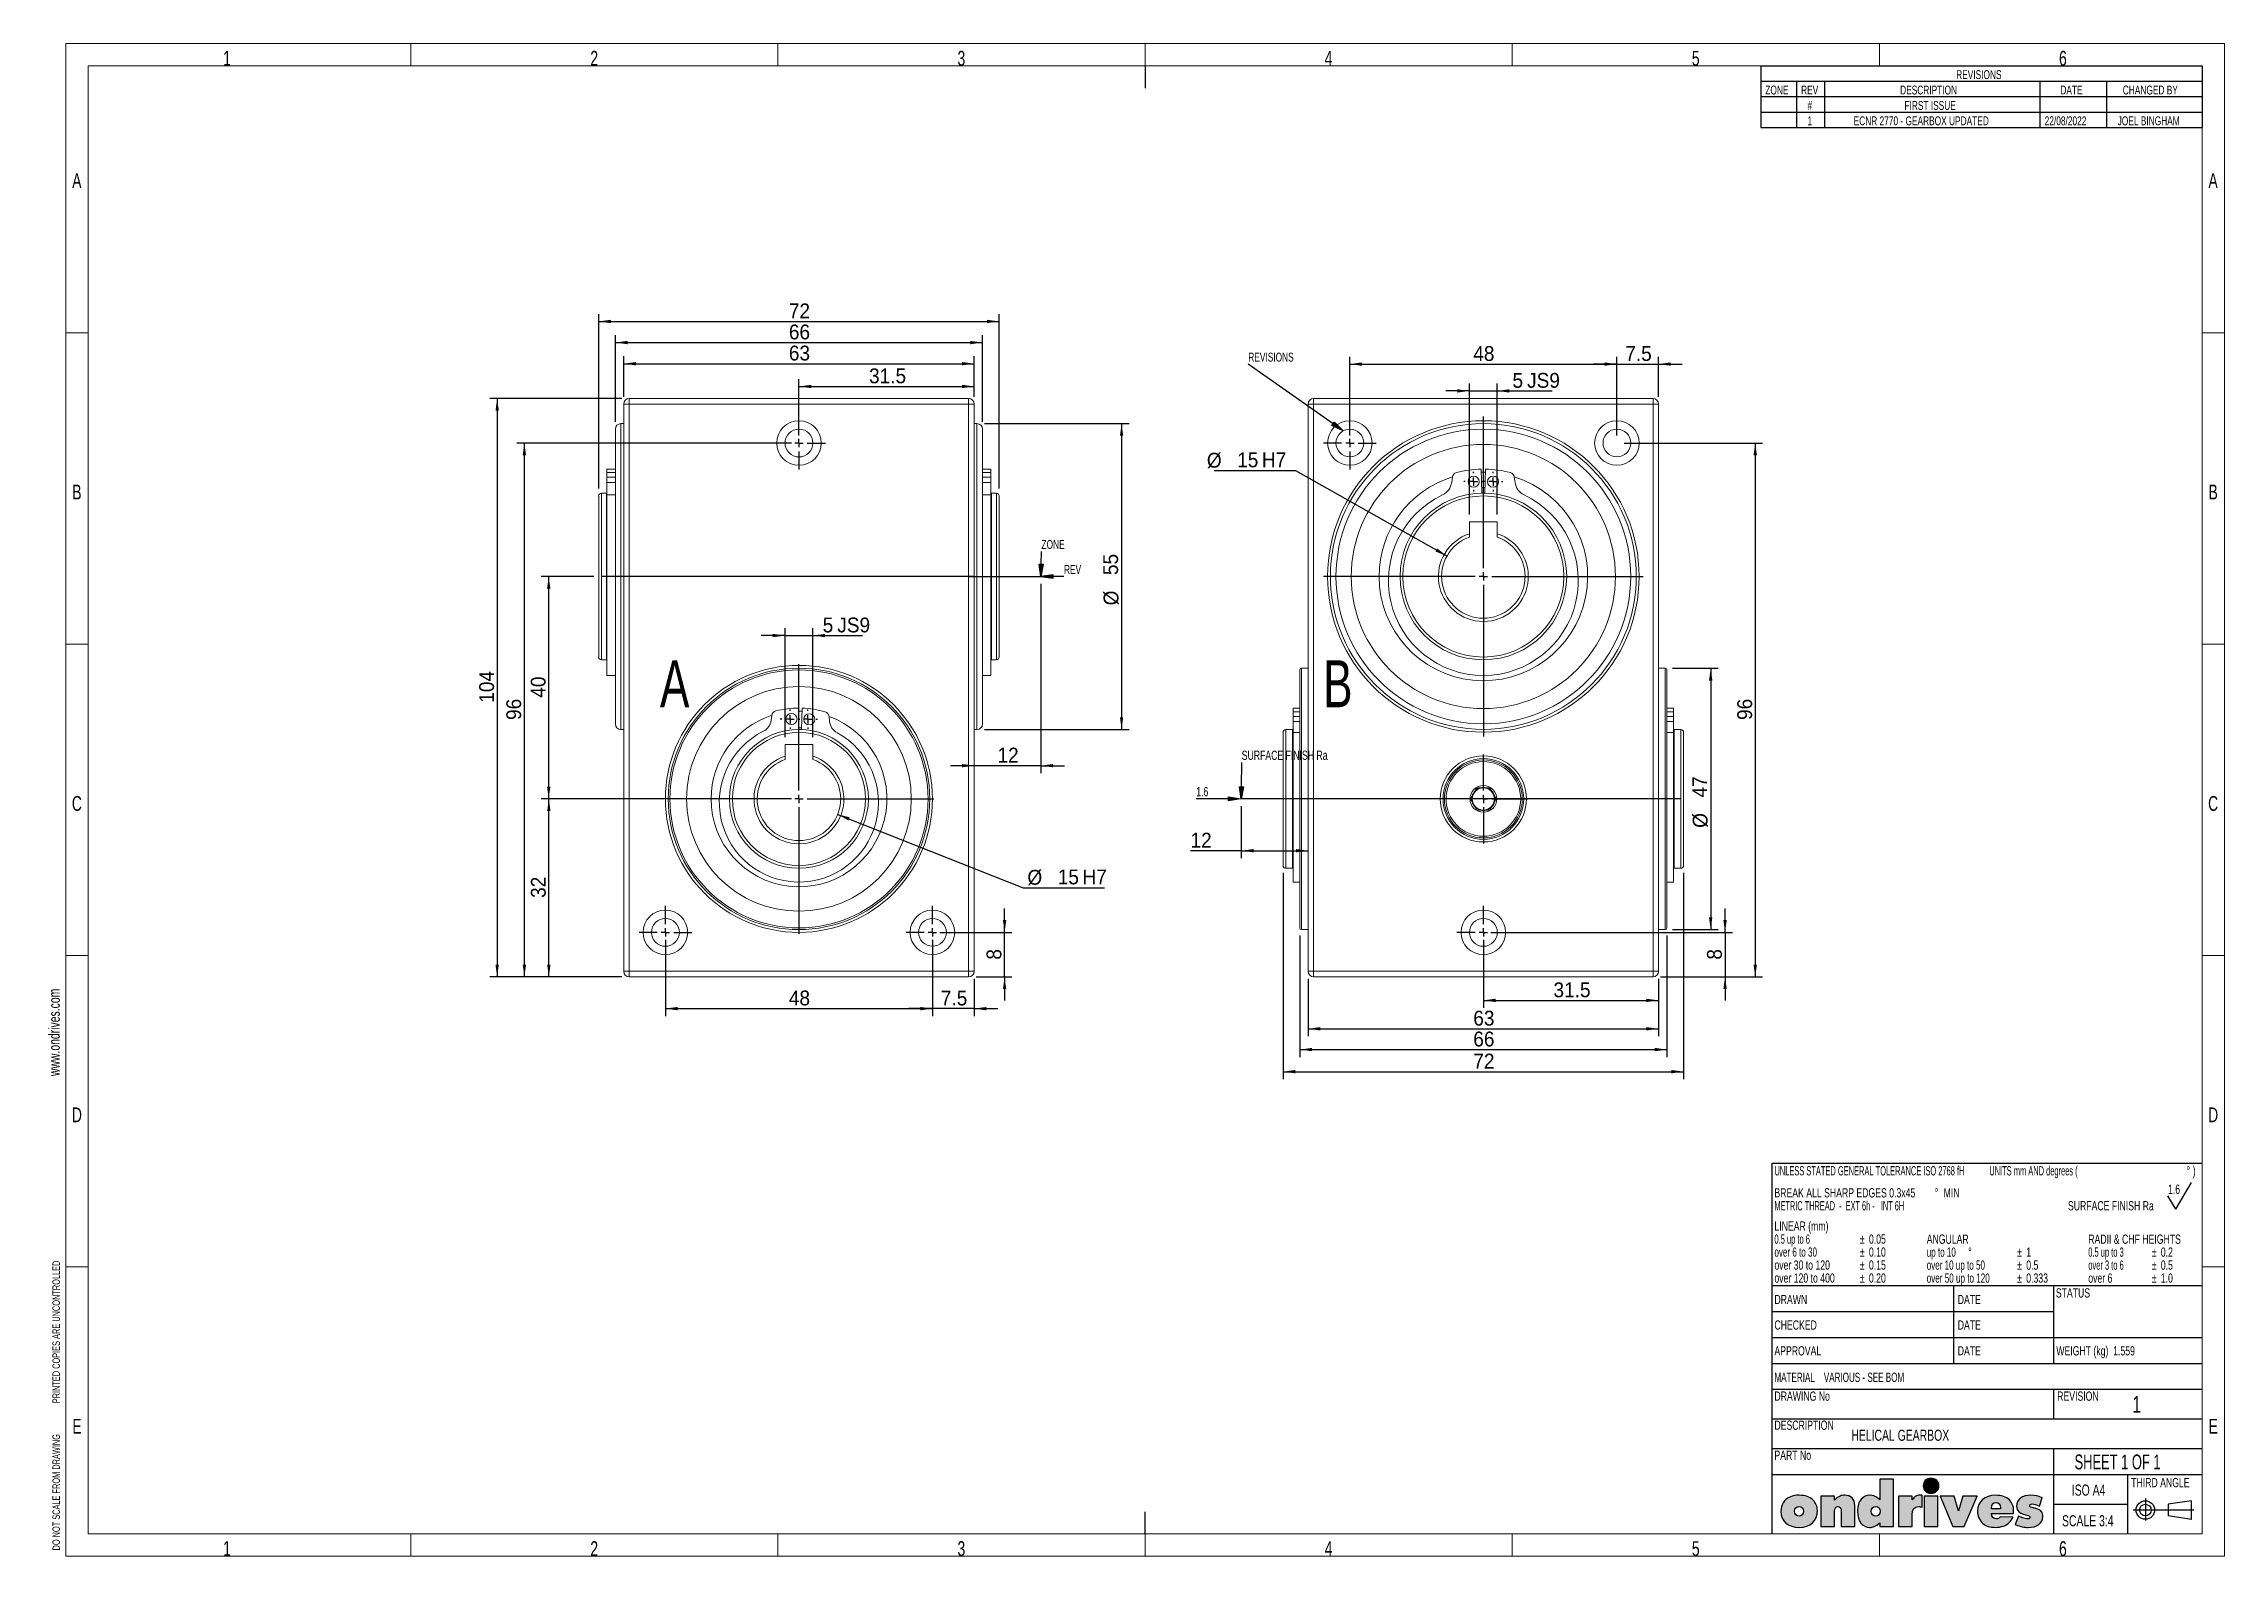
# Model space of a CAD drawing. Header units: millimetres. Extents: x -56 to 182, y 0 to 146.
# Drawn here: x 0 to 29.4, y 0 to 20.7 of the extents above; entities that cross this region are included whole.
import ezdxf

# ---------------------------------------------------------------- set-up
doc = ezdxf.new("R2010")
doc.units = ezdxf.units.MM
doc.linetypes.add('CENTER', pattern=[1.016, 0.635, -0.127, 0.127, -0.127])
for name, color, linetype in [('DRAWING', 7, 'Continuous'), ('FORMAT', 7, 'Continuous'), ('SLD-0', 7, 'Continuous')]:
    doc.layers.add(name, color=color, linetype=linetype)
doc.styles.add('SLDTEXTSTYLE0', font='TXT', dxfattribs={"width": 0.7})
doc.styles.add('SLDTEXTSTYLE10', font='TXT', dxfattribs={"width": 0.602041})
doc.styles.add('SLDTEXTSTYLE3', font='TXT', dxfattribs={"width": 0.96})
doc.styles.add('SLDTEXTSTYLE4', font='TXT', dxfattribs={"width": 0.651724})
doc.styles.add('SLDTEXTSTYLE5', font='TXT', dxfattribs={"width": 0.65})
doc.styles.add('SLDTEXTSTYLE6', font='TXT', dxfattribs={"width": 0.595259})
doc.styles.add('SLDTEXTSTYLE7', font='TXT', dxfattribs={"width": 0.652941})
doc.styles.add('SLDTEXTSTYLE8', font='TXT', dxfattribs={"width": 0.605785})
doc.styles.add('SLDTEXTSTYLE9', font='TXT', dxfattribs={"width": 0.594041})
doc.dimstyles.new('SLDDIMSTYLE0', dxfattribs={"dimtxt": 0.2, "dimasz": 0.3302, "dimexe": 0, "dimexo": 0.0625, "dimgap": 0.05, "dimtad": 1, "dimdec": 0, "dimlfac": 1.333333, "dimrnd": 1e-09, "dimzin": 12, "dimdsep": 46, "dimtxsty": 'SLDTEXTSTYLE0', "dimblk1": 'NONE', "dimblk2": 'NONE', "dimsah": 1, "dimcen": 0.09, "dimadec": 0, "dimazin": 3, "dimtfac": 1, "dimtdec": 3, "dimtofl": 0, "dimtmove": 0, "dimatfit": 3, "dimldrblk": 'NONE', "dimfxl": 0, "dimfrac": 2, "dimtolj": 1, "dimtzin": 12, "dimarcsym": 0})
doc.dimstyles.new('SLDDIMSTYLE1', dxfattribs={"dimtxt": 0.2, "dimasz": 0.3302, "dimexe": 0, "dimexo": 0.0625, "dimgap": 0.05, "dimtad": 1, "dimdec": 0, "dimlfac": 1.333333, "dimrnd": 1e-09, "dimzin": 12, "dimdsep": 46, "dimtxsty": 'SLDTEXTSTYLE0', "dimblk1": 'NONE', "dimblk2": 'NONE', "dimsah": 1, "dimcen": 0, "dimadec": 0, "dimazin": 3, "dimtfac": 1, "dimtdec": 3, "dimtmove": 0, "dimatfit": 3, "dimldrblk": 'NONE', "dimfxl": 0, "dimfrac": 2, "dimtolj": 1, "dimtzin": 12, "dimarcsym": 0})
doc.dimstyles.new('SLDDIMSTYLE2', dxfattribs={"dimtxt": 0.2, "dimasz": 0.3302, "dimexe": 0, "dimexo": 0.0625, "dimgap": 0.05, "dimtad": 1, "dimdec": 1, "dimlfac": 1.333333, "dimrnd": 1e-09, "dimdsep": 46, "dimtxsty": 'SLDTEXTSTYLE0', "dimblk1": 'NONE', "dimblk2": 'NONE', "dimsah": 1, "dimcen": 0.09, "dimadec": 0, "dimazin": 2, "dimtfac": 1, "dimtdec": 3, "dimtofl": 0, "dimtmove": 0, "dimatfit": 3, "dimldrblk": 'NONE', "dimfxl": 0, "dimfrac": 2, "dimtolj": 1, "dimtzin": 12, "dimarcsym": 0})
doc.dimstyles.new('SLDDIMSTYLE3', dxfattribs={"dimtxt": 0.2, "dimasz": 0.3302, "dimexe": 0, "dimexo": 0.0625, "dimgap": 0.05, "dimtad": 1, "dimdec": 1, "dimlfac": 1.333333, "dimrnd": 1e-09, "dimzin": 12, "dimdsep": 46, "dimtxsty": 'SLDTEXTSTYLE0', "dimblk1": 'NONE', "dimblk2": 'NONE', "dimsah": 1, "dimcen": 0.09, "dimadec": 0, "dimazin": 3, "dimtfac": 1, "dimtdec": 3, "dimtofl": 0, "dimtmove": 0, "dimatfit": 3, "dimldrblk": 'NONE', "dimfxl": 0, "dimfrac": 2, "dimtolj": 1, "dimtzin": 12, "dimarcsym": 0})

msp = doc.modelspace()

# ---------------------------------------------------------------- texts
at = {"layer": 'DRAWING', "char_height": 0.635, "attachment_point": 1, "style": 'SLDTEXTSTYLE0'}
for s, insert in [('A', (8.309, 12.384)), ('B', (17.25, 12.384))]:
    msp.add_mtext(s, dxfattribs=dict(at, insert=insert))
at = {"layer": 'FORMAT'}
for s, insert, char_height, attachment_point, style in [('1', (2.472, 20.602), 0.2, 2, 'SLDTEXTSTYLE0'), ('2', (7.423, 20.602), 0.2, 2, 'SLDTEXTSTYLE0'), ('3', (12.373, 20.602), 0.2, 2, 'SLDTEXTSTYLE0'), ('4', (17.323, 20.602), 0.2, 2, 'SLDTEXTSTYLE0'), ('5', (22.273, 20.602), 0.2, 2, 'SLDTEXTSTYLE0'), ('6', (27.223, 20.602), 0.2, 2, 'SLDTEXTSTYLE0'), ('A', (0.448, 18.952), 0.2, 2, 'SLDTEXTSTYLE0'), ('A', (29.248, 18.952), 0.2, 2, 'SLDTEXTSTYLE0'), ('B', (0.449, 14.752), 0.2, 2, 'SLDTEXTSTYLE0'), ('B', (29.249, 14.752), 0.2, 2, 'SLDTEXTSTYLE0'), ('C', (0.448, 10.552), 0.2, 2, 'SLDTEXTSTYLE0'), ('C', (29.248, 10.552), 0.2, 2, 'SLDTEXTSTYLE0'), ('D', (0.449, 6.352), 0.2, 2, 'SLDTEXTSTYLE0'), ('D', (29.249, 6.352), 0.2, 2, 'SLDTEXTSTYLE0'), ('UNLESS STATED GENERAL TOLERANCE ISO 2768 fH            UNITS mm AND degrees (', (23.334, 5.56), 0.125, 1, 'SLDTEXTSTYLE10'), ('°', (28.891, 5.56), 0.125, 1, 'SLDTEXTSTYLE0'), (')', (28.973, 5.56), 0.125, 1, 'SLDTEXTSTYLE0'), ('METRIC THREAD  -  EXT 6h -   INT 6H', (23.334, 5.088), 0.125, 1, 'SLDTEXTSTYLE9'), ('BREAK ALL SHARP EDGES 0.3x45', (23.334, 5.263), 0.125, 1, 'SLDTEXTSTYLE0'), ('°', (25.494, 5.263), 0.125, 1, 'SLDTEXTSTYLE0'), ('MIN', (25.615, 5.263), 0.125, 1, 'SLDTEXTSTYLE0'), ('LINEAR (mm)', (23.334, 4.814), 0.125, 1, 'SLDTEXTSTYLE0'), ('0.5 up to 6', (23.334, 4.639), 0.125, 1, 'SLDTEXTSTYLE8'), ('over 6 to 30', (23.334, 4.464), 0.125, 1, 'SLDTEXTSTYLE5'), ('±', (24.485, 4.639), 0.125, 1, 'SLDTEXTSTYLE0'), ('±', (24.485, 4.464), 0.125, 1, 'SLDTEXTSTYLE0'), ('0.05', (24.608, 4.639), 0.125, 1, 'SLDTEXTSTYLE0'), ('0.10', (24.608, 4.464), 0.125, 1, 'SLDTEXTSTYLE0'), ('ANGULAR', (25.387, 4.638), 0.125, 1, 'SLDTEXTSTYLE0'), ('up to 10', (25.387, 4.463), 0.125, 1, 'SLDTEXTSTYLE5'), ('°', (25.947, 4.463), 0.125, 1, 'SLDTEXTSTYLE0'), ('±', (26.607, 4.463), 0.125, 1, 'SLDTEXTSTYLE0'), ('1', (26.729, 4.463), 0.125, 1, 'SLDTEXTSTYLE0'), ('0.5 up to 3', (27.565, 4.463), 0.125, 1, 'SLDTEXTSTYLE8'), ('RADII & CHF HEIGHTS', (27.565, 4.638), 0.125, 1, 'SLDTEXTSTYLE0'), ('±', (28.421, 4.463), 0.125, 1, 'SLDTEXTSTYLE0'), ('0.2', (28.543, 4.463), 0.125, 1, 'SLDTEXTSTYLE0'), ('over 30 to 120', (23.334, 4.289), 0.125, 1, 'SLDTEXTSTYLE0'), ('±', (24.485, 4.289), 0.125, 1, 'SLDTEXTSTYLE0'), ('0.15', (24.608, 4.289), 0.125, 1, 'SLDTEXTSTYLE0'), ('over 10 up to 50', (25.387, 4.288), 0.125, 1, 'SLDTEXTSTYLE5'), ('±', (26.607, 4.288), 0.125, 1, 'SLDTEXTSTYLE0'), ('0.5', (26.729, 4.288), 0.125, 1, 'SLDTEXTSTYLE0'), ('over 3 to 6', (27.565, 4.288), 0.125, 1, 'SLDTEXTSTYLE8'), ('±', (28.421, 4.288), 0.125, 1, 'SLDTEXTSTYLE0'), ('0.5', (28.543, 4.288), 0.125, 1, 'SLDTEXTSTYLE0'), ('over 120 to 400', (23.334, 4.114), 0.125, 1, 'SLDTEXTSTYLE0'), ('DRAWN', (23.334, 3.824), 0.125, 1, 'SLDTEXTSTYLE0'), ('±', (24.485, 4.114), 0.125, 1, 'SLDTEXTSTYLE0'), ('0.20', (24.608, 4.114), 0.125, 1, 'SLDTEXTSTYLE0'), ('over 50 up to 120', (25.387, 4.113), 0.125, 1, 'SLDTEXTSTYLE7'), ('DATE', (25.805, 3.824), 0.125, 1, 'SLDTEXTSTYLE0'), ('±', (26.607, 4.113), 0.125, 1, 'SLDTEXTSTYLE0'), ('0.333', (26.729, 4.113), 0.125, 1, 'SLDTEXTSTYLE0'), ('STATUS', (27.128, 3.913), 0.125, 1, 'SLDTEXTSTYLE0'), ('over 6', (27.565, 4.113), 0.125, 1, 'SLDTEXTSTYLE0'), ('±', (28.421, 4.113), 0.125, 1, 'SLDTEXTSTYLE0'), ('1.0', (28.543, 4.113), 0.125, 1, 'SLDTEXTSTYLE0'), ('CHECKED', (23.334, 3.48), 0.125, 1, 'SLDTEXTSTYLE0'), ('DATE', (25.805, 3.48), 0.125, 1, 'SLDTEXTSTYLE0'), ('APPROVAL', (23.334, 3.132), 0.125, 1, 'SLDTEXTSTYLE0'), ('DATE', (25.805, 3.132), 0.125, 1, 'SLDTEXTSTYLE0'), ('WEIGHT (kg)  1.559', (27.134, 3.132), 0.125, 1, 'SLDTEXTSTYLE0'), ('MATERIAL    VARIOUS - SEE BOM', (23.334, 2.775), 0.125, 1, 'SLDTEXTSTYLE4'), ('DRAWING No', (23.334, 2.521), 0.125, 1, 'SLDTEXTSTYLE0'), ('REVISION', (27.146, 2.521), 0.125, 1, 'SLDTEXTSTYLE0'), ('1', (28.159, 2.46), 0.225, 1, 'SLDTEXTSTYLE0'), ('E', (0.45, 2.152), 0.2, 2, 'SLDTEXTSTYLE0'), ('DESCRIPTION', (23.334, 2.129), 0.125, 1, 'SLDTEXTSTYLE0'), ('E', (29.25, 2.152), 0.2, 2, 'SLDTEXTSTYLE0'), ('HELICAL GEARBOX', (24.371, 2.006), 0.15, 1, 'SLDTEXTSTYLE0'), ('PART No', (23.334, 1.724), 0.125, 1, 'SLDTEXTSTYLE0'), ('SHEET 1 OF 1', (27.38, 1.671), 0.2, 1, 'SLDTEXTSTYLE5'), ('ISO A4', (27.343, 1.266), 0.15, 1, 'SLDTEXTSTYLE0'), ('THIRD ANGLE', (28.144, 1.355), 0.125, 1, 'SLDTEXTSTYLE0'), ('SCALE 3:4', (27.211, 0.852), 0.15, 1, 'SLDTEXTSTYLE0'), ('1', (2.472, 0.502), 0.2, 2, 'SLDTEXTSTYLE0'), ('2', (7.423, 0.502), 0.2, 2, 'SLDTEXTSTYLE0'), ('3', (12.373, 0.502), 0.2, 2, 'SLDTEXTSTYLE0'), ('4', (17.323, 0.502), 0.2, 2, 'SLDTEXTSTYLE0'), ('5', (22.273, 0.502), 0.2, 2, 'SLDTEXTSTYLE0'), ('6', (27.223, 0.502), 0.2, 2, 'SLDTEXTSTYLE0')]:
    msp.add_mtext(s, dxfattribs=dict(at, insert=insert, char_height=char_height, attachment_point=attachment_point, style=style))
at = {"layer": 'FORMAT', "attachment_point": 1, "rotation": 90}
for s, insert, char_height, style in [('www.ondrives.com', (0.068, 6.775), 0.15, 'SLDTEXTSTYLE0'), ('DO NOT SCALE FROM DRAWING               PRINTED COPIES ARE UNCONTROLLED', (0.119, 0.377), 0.1, 'SLDTEXTSTYLE6')]:
    msp.add_mtext(s, dxfattribs=dict(at, insert=insert, char_height=char_height, style=style))

# ---------------------------------------------------------------- blocks, each defined once
blk = doc.blocks.new('SW_CENTERMARKSYMBOL_7')
at = {"layer": 'DRAWING'}
for p, q in [((-0.15, 0), (-0.175, 0)), ((0, 0), (-0.075, 0)), ((0, 0.15), (0, 0.175)), ((0, 0), (0, 0.075)), ((0, 0), (0, -0.075)), ((0, 0), (0.075, 0)), ((0.15, 0), (0.175, 0)), ((0, -0.15), (0, -0.175))]:
    blk.add_line(p, q, dxfattribs=at)
blk = doc.blocks.new('SW_CENTERMARKSYMBOL_8')
at = {"layer": 'DRAWING'}
for p, q in [((-0.15, 0), (-0.175, 0)), ((0, 0), (-0.075, 0)), ((0, 0.15), (0, 0.175)), ((0, 0), (0, 0.075)), ((0, 0), (0, -0.075)), ((0, 0), (0.075, 0)), ((0.15, 0), (0.175, 0)), ((0, -0.15), (0, -0.175))]:
    blk.add_line(p, q, dxfattribs=at)
blk = doc.blocks.new('SW_CENTERMARKSYMBOL_11')
at = {"layer": 'DRAWING'}
for p, q in [((0, 0.15), (0, 0.475)), ((-0.15, 0), (-0.475, 0)), ((0, 0), (-0.075, 0)), ((0, 0), (0, 0.075)), ((0, 0), (0, -0.075)), ((0, 0), (0.075, 0)), ((0.15, 0), (0.475, 0)), ((0, -0.15), (0, -0.475))]:
    blk.add_line(p, q, dxfattribs=at)
blk = doc.blocks.new('SW_CENTERMARKSYMBOL_9')
at = {"layer": 'DRAWING'}
for p, q in [((0, 0.15), (0, 0.475)), ((-0.15, 0), (-0.475, 0)), ((0, 0), (-0.075, 0)), ((0, 0), (0, 0.075)), ((0, 0), (0, -0.075)), ((0, 0), (0.075, 0)), ((0.15, 0), (0.475, 0)), ((0, -0.15), (0, -0.475))]:
    blk.add_line(p, q, dxfattribs=at)
blk = doc.blocks.new('SW_CENTERMARKSYMBOL_10')
at = {"layer": 'DRAWING'}
for p, q in [((0, 0.15), (0, 0.475)), ((-0.15, 0), (-0.475, 0)), ((0, 0), (-0.075, 0)), ((0, 0), (0, 0.075)), ((0, 0), (0, -0.075)), ((0, 0), (0.075, 0)), ((0.15, 0), (0.475, 0)), ((0, -0.15), (0, -0.475))]:
    blk.add_line(p, q, dxfattribs=at)
blk = doc.blocks.new('SW_NOTE_0_3')
at = {"layer": 'FORMAT', "color": 0, "insert": (0, 0.206), "char_height": 0.16, "attachment_point": 1, "style": 'SLDTEXTSTYLE0'}
blk.add_mtext('REVISIONS', dxfattribs=at)
blk = doc.blocks.new('SW_NOTE_0_4')
at = {"layer": 'FORMAT', "color": 0, "insert": (0, 0.206), "char_height": 0.16, "attachment_point": 1, "style": 'SLDTEXTSTYLE0'}
blk.add_mtext('ZONE', dxfattribs=at)
blk = doc.blocks.new('SW_NOTE_0_5')
at = {"layer": 'FORMAT', "color": 0, "insert": (0, 0.206), "char_height": 0.16, "attachment_point": 1, "style": 'SLDTEXTSTYLE0'}
blk.add_mtext('REV', dxfattribs=at)
blk = doc.blocks.new('SW_NOTE_0_6')
at = {"layer": 'FORMAT', "color": 0, "insert": (0, 0.206), "char_height": 0.16, "attachment_point": 1, "style": 'SLDTEXTSTYLE0'}
blk.add_mtext('DESCRIPTION', dxfattribs=at)
blk = doc.blocks.new('SW_NOTE_0_7')
at = {"layer": 'FORMAT', "color": 0, "insert": (0, 0.206), "char_height": 0.16, "attachment_point": 1, "style": 'SLDTEXTSTYLE0'}
blk.add_mtext('DATE', dxfattribs=at)
blk = doc.blocks.new('SW_NOTE_0_8')
at = {"layer": 'FORMAT', "color": 0, "insert": (0, 0.206), "char_height": 0.16, "attachment_point": 1, "style": 'SLDTEXTSTYLE0'}
blk.add_mtext('CHANGED BY', dxfattribs=at)
blk = doc.blocks.new('SW_NOTE_0_9')
at = {"layer": 'FORMAT', "color": 0, "insert": (0, 0.206), "char_height": 0.16, "attachment_point": 1, "style": 'SLDTEXTSTYLE0'}
blk.add_mtext('#', dxfattribs=at)
blk = doc.blocks.new('SW_NOTE_0_10')
at = {"layer": 'FORMAT', "color": 0, "insert": (0, 0.206), "char_height": 0.16, "attachment_point": 1, "style": 'SLDTEXTSTYLE0'}
blk.add_mtext('FIRST ISSUE', dxfattribs=at)
blk = doc.blocks.new('SW_NOTE_0_11')
at = {"layer": 'FORMAT', "color": 0, "insert": (0, 0.206), "char_height": 0.16, "attachment_point": 1, "style": 'SLDTEXTSTYLE0'}
blk.add_mtext('1', dxfattribs=at)
blk = doc.blocks.new('SW_NOTE_0_12')
at = {"layer": 'FORMAT', "color": 0, "insert": (0, 0.206), "char_height": 0.16, "attachment_point": 1, "style": 'SLDTEXTSTYLE0'}
blk.add_mtext('ECNR 2770 - GEARBOX UPDATED', dxfattribs=at)
blk = doc.blocks.new('SW_NOTE_0_13')
at = {"layer": 'FORMAT', "color": 0, "insert": (0, 0.206), "char_height": 0.16, "attachment_point": 1, "style": 'SLDTEXTSTYLE0'}
blk.add_mtext('22/08/2022', dxfattribs=at)
blk = doc.blocks.new('SW_NOTE_0_14')
at = {"layer": 'FORMAT', "color": 0, "insert": (0, 0.206), "char_height": 0.16, "attachment_point": 1, "style": 'SLDTEXTSTYLE0'}
blk.add_mtext('JOEL BINGHAM', dxfattribs=at)
blk = doc.blocks.new('SW_TABLEANNOTATION_0')
at = {"layer": 'FORMAT'}
for p, q in [((0, 0), (0, -0.277)), ((0, 0), (0.64, 0)), ((0.64, 0), (1.147, 0)), ((1.147, 0), (5.013, 0)), ((5.013, 0), (6.213, 0)), ((6.213, 0), (7.933, 0)), ((7.933, 0), (7.933, -0.277)), ((0, -0.277), (0, -0.554)), ((0, -0.277), (0.64, -0.277)), ((0.64, -0.277), (0.64, -0.554)), ((0.64, -0.277), (1.147, -0.277)), ((1.147, -0.277), (1.147, -0.554)), ((1.147, -0.277), (5.013, -0.277)), ((5.013, -0.277), (5.013, -0.554)), ((5.013, -0.277), (6.213, -0.277)), ((6.213, -0.277), (6.213, -0.554)), ((6.213, -0.277), (7.933, -0.277)), ((7.933, -0.277), (7.933, -0.554)), ((0, -0.554), (0.64, -0.554)), ((0, -0.554), (0, -0.831)), ((0.64, -0.554), (1.147, -0.554)), ((0.64, -0.554), (0.64, -0.831)), ((1.147, -0.554), (5.013, -0.554)), ((1.147, -0.554), (1.147, -0.831)), ((5.013, -0.554), (6.213, -0.554)), ((5.013, -0.554), (5.013, -0.831)), ((6.213, -0.554), (7.933, -0.554)), ((6.213, -0.554), (6.213, -0.831)), ((7.933, -0.554), (7.933, -0.831)), ((0, -0.831), (0, -1.108)), ((0, -0.831), (0.64, -0.831)), ((0, -1.108), (0.64, -1.108)), ((0.64, -0.831), (0.64, -1.108)), ((0.64, -0.831), (1.147, -0.831)), ((0.64, -1.108), (1.147, -1.108)), ((1.147, -0.831), (1.147, -1.108)), ((1.147, -0.831), (5.013, -0.831)), ((1.147, -1.108), (5.013, -1.108)), ((5.013, -0.831), (5.013, -1.108)), ((5.013, -0.831), (6.213, -0.831)), ((5.013, -1.108), (6.213, -1.108)), ((6.213, -0.831), (6.213, -1.108)), ((6.213, -0.831), (7.933, -0.831)), ((6.213, -1.108), (7.933, -1.108)), ((7.933, -0.831), (7.933, -1.108))]:
    blk.add_line(p, q, dxfattribs=at)
at = {"layer": 'FORMAT', "color": 7}
for name, p in [('SW_NOTE_0_4', (0.081, -0.561)), ('SW_NOTE_0_5', (0.725, -0.561)), ('SW_NOTE_0_6', (2.505, -0.561)), ('SW_NOTE_0_3', (3.512, -0.284)), ('SW_NOTE_0_7', (5.385, -0.561)), ('SW_NOTE_0_8', (6.507, -0.561)), ('SW_NOTE_0_9', (0.84, -0.838)), ('SW_NOTE_0_10', (2.582, -0.838)), ('SW_NOTE_0_11', (0.839, -1.115)), ('SW_NOTE_0_12', (1.669, -1.115)), ('SW_NOTE_0_13', (5.103, -1.115)), ('SW_NOTE_0_14', (6.415, -1.115))]:
    blk.add_blockref(name, p, dxfattribs=at)
blk = doc.blocks.new('SW_NOTE_0_1')
at = {"layer": 'FORMAT', "color": 0, "insert": (0, 0.215), "char_height": 0.16667, "attachment_point": 1, "style": 'SLDTEXTSTYLE0'}
blk.add_mtext('SURFACE FINISH Ra', dxfattribs=at)
blk = doc.blocks.new('SW_NOTE_0_2')
at = {"layer": 'FORMAT', "color": 0, "insert": (0, 0.215), "char_height": 0.1667, "attachment_point": 1, "style": 'SLDTEXTSTYLE0'}
blk.add_mtext('1.6', dxfattribs=at)
blk = doc.blocks.new('SW_NOTE_0')
at = {"layer": 'FORMAT'}
for q in [(2.218, 0.536), (1.796, 0.298)]:
    blk.add_line((1.937, 0.06), q, dxfattribs=at)
at = {"layer": 'FORMAT', "color": 7}
for name, p in [('SW_NOTE_0_2', (1.799, 0.285)), ('SW_NOTE_0_1', (0, -0.012))]:
    blk.add_blockref(name, p, dxfattribs=at)
blk = doc.blocks.new('SW_CENTERMARKSYMBOL_0')
at = {"layer": 'DRAWING'}
for p, q in [((-0.15, 0), (-0.175, 0)), ((0, 0), (-0.075, 0)), ((0, 0.15), (0, 0.175)), ((0, 0), (0, 0.075)), ((0, 0), (0, -0.075)), ((0, 0), (0.075, 0)), ((0.15, 0), (0.175, 0)), ((0, -0.15), (0, -0.175))]:
    blk.add_line(p, q, dxfattribs=at)
blk = doc.blocks.new('SW_CENTERMARKSYMBOL_2')
at = {"layer": 'DRAWING'}
for p, q in [((0, 0.15), (0, 0.8)), ((-0.15, 0), (-0.8, 0)), ((0, 0), (-0.075, 0)), ((0, 0), (0, 0.075)), ((0, 0), (0, -0.075)), ((0, 0), (0.075, 0)), ((0.15, 0), (0.8, 0)), ((0, -0.15), (0, -0.8))]:
    blk.add_line(p, q, dxfattribs=at)
blk = doc.blocks.new('SW_CENTERMARKSYMBOL_1')
at = {"layer": 'DRAWING'}
for p, q in [((-0.15, 0), (-0.175, 0)), ((0, 0), (-0.075, 0)), ((0, 0.15), (0, 0.175)), ((0, 0), (0, 0.075)), ((0, 0), (0, -0.075)), ((0, 0), (0.075, 0)), ((0.15, 0), (0.175, 0)), ((0, -0.15), (0, -0.175))]:
    blk.add_line(p, q, dxfattribs=at)
blk = doc.blocks.new('SW_CENTERMARKSYMBOL_5')
at = {"layer": 'DRAWING'}
for p, q in [((0, 0.15), (0, 0.475)), ((-0.15, 0), (-0.475, 0)), ((0, 0), (-0.075, 0)), ((0, 0), (0, 0.075)), ((0, 0), (0, -0.075)), ((0, 0), (0.075, 0)), ((0.15, 0), (0.475, 0)), ((0, -0.15), (0, -0.475))]:
    blk.add_line(p, q, dxfattribs=at)
blk = doc.blocks.new('SW_CENTERMARKSYMBOL_6')
at = {"layer": 'DRAWING'}
for p, q in [((0, 0.15), (0, 2.425)), ((-0.15, 0), (-2.425, 0)), ((0, 0), (-0.075, 0)), ((0, 0), (0, 0.075)), ((0, 0), (0, -0.075)), ((0, 0), (0.075, 0)), ((0.15, 0), (2.425, 0)), ((0, -0.15), (0, -2.425))]:
    blk.add_line(p, q, dxfattribs=at)
blk = doc.blocks.new('SW_CENTERMARKSYMBOL_3')
at = {"layer": 'DRAWING'}
for p, q in [((0, 0.15), (0, 2.875)), ((-0.15, 0), (-2.875, 0)), ((0, 0), (-0.075, 0)), ((0, 0), (0, 0.075)), ((0, 0), (0, -0.075)), ((0, 0), (0.075, 0)), ((0.15, 0), (2.875, 0)), ((0, -0.15), (0, -2.875))]:
    blk.add_line(p, q, dxfattribs=at)
blk = doc.blocks.new('SW_CENTERMARKSYMBOL_4')
at = {"layer": 'DRAWING'}
for p, q in [((0, 0.15), (0, 0.475)), ((-0.15, 0), (-0.475, 0)), ((0, 0), (-0.075, 0)), ((0, 0), (0, 0.075)), ((0, 0), (0, -0.075)), ((0, 0), (0.075, 0)), ((0.15, 0), (0.475, 0)), ((0, -0.15), (0, -0.475))]:
    blk.add_line(p, q, dxfattribs=at)
blk = doc.blocks.new('_D')
at = {"layer": 'DRAWING'}
for p, q in [((16.147, 10.413), (16.147, 9.714)), ((16.147, 9.814), (15.462, 9.814)), ((16.147, 9.814), (17.047, 9.814))]:
    blk.add_line(p, q, dxfattribs=at)
for points in [[(16.147, 9.814), (16.312, 9.792), (16.312, 9.837)], [(17.047, 9.814), (16.882, 9.837), (16.882, 9.792)]]:
    blk.add_solid(points, dxfattribs=at)
at = {"layer": 'DRAWING', "insert": (15.462, 10.057), "char_height": 0.2, "attachment_point": 1, "style": 'SLDTEXTSTYLE3'}
blk.add_mtext('12', dxfattribs=at)
blk = doc.blocks.new('_None')
blk = doc.blocks.new('_D_1')
at = {"layer": 'DRAWING'}
for p, q in [((16.881, 14.938), (15.782, 14.938)), ((18.92, 13.789), (16.881, 14.938))]:
    blk.add_line(p, q, dxfattribs=at)
blk.add_solid([(18.92, 13.789), (18.787, 13.89), (18.765, 13.85)], dxfattribs=at)
at = {"layer": 'DRAWING', "char_height": 0.2, "attachment_point": 1, "style": 'SLDTEXTSTYLE3'}
for s, insert in [('%%c', (15.682, 15.181)), ('15', (16.091, 15.186)), ('H7', (16.424, 15.186))]:
    blk.add_mtext(s, dxfattribs=dict(at, insert=insert))
blk = doc.blocks.new('_D_2')
at = {"layer": 'DRAWING'}
for p, q in [((17.61, 15.413), (17.61, 16.477)), ((21.21, 15.413), (21.21, 16.477)), ((17.61, 16.377), (21.21, 16.377))]:
    blk.add_line(p, q, dxfattribs=at)
for points in [[(17.61, 16.377), (17.775, 16.355), (17.775, 16.4)], [(21.21, 16.377), (21.045, 16.4), (21.045, 16.355)]]:
    blk.add_solid(points, dxfattribs=at)
at = {"layer": 'DRAWING', "insert": (19.274, 16.62), "char_height": 0.2, "attachment_point": 1, "style": 'SLDTEXTSTYLE3'}
blk.add_mtext('48', dxfattribs=at)
blk = doc.blocks.new('_D_3')
at = {"layer": 'DRAWING'}
for p, q in [((21.21, 15.413), (21.21, 16.477)), ((21.772, 15.938), (21.772, 16.477)), ((21.21, 16.377), (20.89, 16.377)), ((21.21, 16.377), (21.772, 16.377)), ((21.772, 16.377), (22.092, 16.377))]:
    blk.add_line(p, q, dxfattribs=at)
for points in [[(21.21, 16.377), (21.045, 16.4), (21.045, 16.355)], [(21.772, 16.377), (21.937, 16.355), (21.937, 16.4)]]:
    blk.add_solid(points, dxfattribs=at)
at = {"layer": 'DRAWING', "insert": (21.323, 16.62), "char_height": 0.2, "attachment_point": 1, "style": 'SLDTEXTSTYLE3'}
blk.add_mtext('7.5', dxfattribs=at)
blk = doc.blocks.new('_D_4')
at = {"layer": 'DRAWING'}
for p, q in [((21.31, 15.313), (23.175, 15.313)), ((23.075, 15.313), (23.075, 8.113)), ((21.797, 8.113), (23.175, 8.113))]:
    blk.add_line(p, q, dxfattribs=at)
for points in [[(23.075, 15.313), (23.053, 15.148), (23.098, 15.148)], [(23.075, 8.113), (23.098, 8.278), (23.053, 8.278)]]:
    blk.add_solid(points, dxfattribs=at)
at = {"layer": 'DRAWING', "insert": (22.833, 11.578), "char_height": 0.2, "attachment_point": 1, "rotation": 90, "style": 'SLDTEXTSTYLE3'}
blk.add_mtext('96', dxfattribs=at)
blk = doc.blocks.new('_D_5')
at = {"layer": 'DRAWING'}
for p, q in [((22.668, 8.713), (22.668, 9.033)), ((19.51, 8.713), (22.768, 8.713)), ((22.668, 8.713), (22.668, 8.113)), ((21.797, 8.113), (22.768, 8.113)), ((22.668, 8.113), (22.668, 7.793))]:
    blk.add_line(p, q, dxfattribs=at)
for points in [[(22.668, 8.713), (22.691, 8.878), (22.646, 8.878)], [(22.668, 8.113), (22.646, 7.948), (22.691, 7.948)]]:
    blk.add_solid(points, dxfattribs=at)
at = {"layer": 'DRAWING', "insert": (22.425, 8.345), "char_height": 0.2, "attachment_point": 1, "rotation": 90, "style": 'SLDTEXTSTYLE3'}
blk.add_mtext('8', dxfattribs=at)
blk = doc.blocks.new('_D_6')
at = {"layer": 'DRAWING'}
for p, q in [((19.41, 8.613), (19.41, 7.696)), ((21.772, 8.088), (21.772, 7.696)), ((19.41, 7.796), (21.772, 7.796))]:
    blk.add_line(p, q, dxfattribs=at)
for points in [[(19.41, 7.796), (19.575, 7.773), (19.575, 7.818)], [(21.772, 7.796), (21.607, 7.818), (21.607, 7.773)]]:
    blk.add_solid(points, dxfattribs=at)
at = {"layer": 'DRAWING', "insert": (20.355, 8.038), "char_height": 0.2, "attachment_point": 1, "style": 'SLDTEXTSTYLE3'}
blk.add_mtext('31.5', dxfattribs=at)
blk = doc.blocks.new('_D_7')
at = {"layer": 'DRAWING'}
for p, q in [((16.71, 9.515), (16.71, 6.734)), ((22.11, 9.515), (22.11, 6.734)), ((16.71, 6.834), (22.11, 6.834))]:
    blk.add_line(p, q, dxfattribs=at)
for points in [[(16.71, 6.834), (16.875, 6.812), (16.875, 6.857)], [(22.11, 6.834), (21.945, 6.857), (21.945, 6.812)]]:
    blk.add_solid(points, dxfattribs=at)
at = {"layer": 'DRAWING', "insert": (19.274, 7.077), "char_height": 0.2, "attachment_point": 1, "style": 'SLDTEXTSTYLE3'}
blk.add_mtext('72', dxfattribs=at)
blk = doc.blocks.new('_D_8')
at = {"layer": 'DRAWING'}
for p, q in [((16.935, 8.673), (16.935, 7.032)), ((21.885, 8.673), (21.885, 7.032)), ((16.935, 7.132), (21.885, 7.132))]:
    blk.add_line(p, q, dxfattribs=at)
for points in [[(16.935, 7.132), (17.1, 7.11), (17.1, 7.155)], [(21.885, 7.132), (21.72, 7.155), (21.72, 7.11)]]:
    blk.add_solid(points, dxfattribs=at)
at = {"layer": 'DRAWING', "insert": (19.274, 7.375), "char_height": 0.2, "attachment_point": 1, "style": 'SLDTEXTSTYLE3'}
blk.add_mtext('66', dxfattribs=at)
blk = doc.blocks.new('_D_9')
at = {"layer": 'DRAWING'}
for p, q in [((17.047, 8.088), (17.047, 7.313)), ((21.772, 8.088), (21.772, 7.313)), ((17.047, 7.413), (21.772, 7.413))]:
    blk.add_line(p, q, dxfattribs=at)
for points in [[(17.047, 7.413), (17.212, 7.39), (17.212, 7.435)], [(21.772, 7.413), (21.607, 7.435), (21.607, 7.39)]]:
    blk.add_solid(points, dxfattribs=at)
at = {"layer": 'DRAWING', "insert": (19.274, 7.656), "char_height": 0.2, "attachment_point": 1, "style": 'SLDTEXTSTYLE3'}
blk.add_mtext('63', dxfattribs=at)
blk = doc.blocks.new('_D_10')
at = {"layer": 'DRAWING'}
for p, q in [((21.962, 12.275), (22.575, 12.275)), ((22.475, 12.275), (22.475, 8.75)), ((21.962, 8.75), (22.575, 8.75))]:
    blk.add_line(p, q, dxfattribs=at)
for points in [[(22.475, 12.275), (22.452, 12.11), (22.497, 12.11)], [(22.475, 8.75), (22.497, 8.915), (22.452, 8.915)]]:
    blk.add_solid(points, dxfattribs=at)
at = {"layer": 'DRAWING', "char_height": 0.2, "attachment_point": 1, "rotation": 90, "style": 'SLDTEXTSTYLE3'}
for s, insert in [('47', (22.227, 10.532)), ('%%c', (22.232, 10.123))]:
    blk.add_mtext(s, dxfattribs=dict(at, insert=insert))
blk = doc.blocks.new('_D_11')
at = {"layer": 'DRAWING'}
for p, q in [((19.222, 16.016), (18.902, 16.016)), ((19.222, 14.348), (19.222, 16.116)), ((19.222, 16.016), (19.597, 16.016)), ((19.597, 14.348), (19.597, 16.116)), ((19.597, 16.016), (20.338, 16.016))]:
    blk.add_line(p, q, dxfattribs=at)
for points in [[(19.222, 16.016), (19.057, 16.038), (19.057, 15.993)], [(19.597, 16.016), (19.762, 15.993), (19.762, 16.038)]]:
    blk.add_solid(points, dxfattribs=at)
at = {"layer": 'DRAWING', "char_height": 0.2, "attachment_point": 1, "style": 'SLDTEXTSTYLE3'}
for s, insert in [('5', (19.803, 16.258)), ('JS9', (20, 16.258))]:
    blk.add_mtext(s, dxfattribs=dict(at, insert=insert))
blk = doc.blocks.new('_D_12')
at = {"layer": 'DRAWING'}
for p, q in [((13.445, 13.413), (13.445, 10.861)), ((12.545, 10.961), (12.225, 10.961)), ((13.445, 10.961), (12.545, 10.961)), ((13.445, 10.961), (13.765, 10.961))]:
    blk.add_line(p, q, dxfattribs=at)
for points in [[(12.545, 10.961), (12.38, 10.984), (12.38, 10.939)], [(13.445, 10.961), (13.61, 10.939), (13.61, 10.984)]]:
    blk.add_solid(points, dxfattribs=at)
at = {"layer": 'DRAWING', "insert": (12.86, 11.204), "char_height": 0.2, "attachment_point": 1, "style": 'SLDTEXTSTYLE3'}
blk.add_mtext('12', dxfattribs=at)
blk = doc.blocks.new('_D_13')
at = {"layer": 'DRAWING'}
for p, q in [((7.42, 13.513), (6.709, 13.513)), ((6.809, 10.513), (6.809, 13.513)), ((10.083, 10.513), (6.709, 10.513))]:
    blk.add_line(p, q, dxfattribs=at)
for points in [[(6.809, 13.513), (6.787, 13.348), (6.832, 13.348)], [(6.809, 10.513), (6.832, 10.678), (6.787, 10.678)]]:
    blk.add_solid(points, dxfattribs=at)
at = {"layer": 'DRAWING', "insert": (6.567, 11.878), "char_height": 0.2, "attachment_point": 1, "rotation": 90, "style": 'SLDTEXTSTYLE3'}
blk.add_mtext('40', dxfattribs=at)
blk = doc.blocks.new('_D_14')
at = {"layer": 'DRAWING'}
for p, q in [((10.083, 10.513), (6.711, 10.513)), ((6.811, 8.113), (6.811, 10.513)), ((7.795, 8.113), (6.711, 8.113))]:
    blk.add_line(p, q, dxfattribs=at)
for points in [[(6.811, 10.513), (6.789, 10.348), (6.834, 10.348)], [(6.811, 8.113), (6.834, 8.278), (6.789, 8.278)]]:
    blk.add_solid(points, dxfattribs=at)
at = {"layer": 'DRAWING', "insert": (6.569, 9.178), "char_height": 0.2, "attachment_point": 1, "rotation": 90, "style": 'SLDTEXTSTYLE3'}
blk.add_mtext('32', dxfattribs=at)
blk = doc.blocks.new('_D_15')
at = {"layer": 'DRAWING'}
for p, q in [((8.383, 8.613), (8.383, 7.585)), ((11.983, 8.613), (11.983, 7.585)), ((8.383, 7.685), (11.983, 7.685))]:
    blk.add_line(p, q, dxfattribs=at)
for points in [[(8.383, 7.685), (8.548, 7.662), (8.548, 7.707)], [(11.983, 7.685), (11.818, 7.707), (11.818, 7.662)]]:
    blk.add_solid(points, dxfattribs=at)
at = {"layer": 'DRAWING', "insert": (10.047, 7.928), "char_height": 0.2, "attachment_point": 1, "style": 'SLDTEXTSTYLE3'}
blk.add_mtext('48', dxfattribs=at)
blk = doc.blocks.new('_D_16')
at = {"layer": 'DRAWING'}
for p, q in [((11.983, 8.613), (11.983, 7.585)), ((12.545, 8.088), (12.545, 7.585)), ((11.983, 7.685), (11.663, 7.685)), ((12.545, 7.685), (11.983, 7.685)), ((12.545, 7.685), (12.865, 7.685))]:
    blk.add_line(p, q, dxfattribs=at)
for points in [[(11.983, 7.685), (11.818, 7.707), (11.818, 7.662)], [(12.545, 7.685), (12.71, 7.662), (12.71, 7.707)]]:
    blk.add_solid(points, dxfattribs=at)
at = {"layer": 'DRAWING', "insert": (12.096, 7.928), "char_height": 0.2, "attachment_point": 1, "style": 'SLDTEXTSTYLE3'}
blk.add_mtext('7.5', dxfattribs=at)
blk = doc.blocks.new('_D_17')
at = {"layer": 'DRAWING'}
for p, q in [((12.955, 8.713), (12.955, 9.033)), ((12.083, 8.713), (13.055, 8.713)), ((12.955, 8.113), (12.955, 8.713)), ((12.57, 8.113), (13.055, 8.113)), ((12.955, 8.113), (12.955, 7.793))]:
    blk.add_line(p, q, dxfattribs=at)
for points in [[(12.955, 8.713), (12.978, 8.878), (12.933, 8.878)], [(12.955, 8.113), (12.933, 7.948), (12.978, 7.948)]]:
    blk.add_solid(points, dxfattribs=at)
at = {"layer": 'DRAWING', "insert": (12.712, 8.345), "char_height": 0.2, "attachment_point": 1, "rotation": 90, "style": 'SLDTEXTSTYLE3'}
blk.add_mtext('8', dxfattribs=at)
blk = doc.blocks.new('_D_18')
at = {"layer": 'DRAWING'}
for p, q in [((10.183, 15.413), (10.183, 16.176)), ((12.545, 15.938), (12.545, 16.176)), ((10.183, 16.076), (12.545, 16.076))]:
    blk.add_line(p, q, dxfattribs=at)
for points in [[(10.183, 16.076), (10.348, 16.053), (10.348, 16.098)], [(12.545, 16.076), (12.38, 16.098), (12.38, 16.053)]]:
    blk.add_solid(points, dxfattribs=at)
at = {"layer": 'DRAWING', "insert": (11.128, 16.319), "char_height": 0.2, "attachment_point": 1, "style": 'SLDTEXTSTYLE3'}
blk.add_mtext('31.5', dxfattribs=at)
blk = doc.blocks.new('_D_19')
at = {"layer": 'DRAWING'}
for p, q in [((7.483, 14.698), (7.483, 17.053)), ((12.883, 14.698), (12.883, 17.053)), ((7.483, 16.953), (12.883, 16.953))]:
    blk.add_line(p, q, dxfattribs=at)
for points in [[(7.483, 16.953), (7.648, 16.93), (7.648, 16.975)], [(12.883, 16.953), (12.718, 16.975), (12.718, 16.93)]]:
    blk.add_solid(points, dxfattribs=at)
at = {"layer": 'DRAWING', "insert": (10.047, 17.195), "char_height": 0.2, "attachment_point": 1, "style": 'SLDTEXTSTYLE3'}
blk.add_mtext('72', dxfattribs=at)
blk = doc.blocks.new('_D_20')
at = {"layer": 'DRAWING'}
for p, q in [((7.708, 15.6), (7.708, 16.768)), ((12.658, 15.6), (12.658, 16.768)), ((7.708, 16.668), (12.658, 16.668))]:
    blk.add_line(p, q, dxfattribs=at)
for points in [[(7.708, 16.668), (7.873, 16.645), (7.873, 16.69)], [(12.658, 16.668), (12.493, 16.69), (12.493, 16.645)]]:
    blk.add_solid(points, dxfattribs=at)
at = {"layer": 'DRAWING', "insert": (10.047, 16.911), "char_height": 0.2, "attachment_point": 1, "style": 'SLDTEXTSTYLE3'}
blk.add_mtext('66', dxfattribs=at)
blk = doc.blocks.new('_D_21')
at = {"layer": 'DRAWING'}
for p, q in [((7.82, 15.938), (7.82, 16.483)), ((12.545, 15.938), (12.545, 16.483)), ((7.82, 16.383), (12.545, 16.383))]:
    blk.add_line(p, q, dxfattribs=at)
for points in [[(7.82, 16.383), (7.985, 16.36), (7.985, 16.405)], [(12.545, 16.383), (12.38, 16.405), (12.38, 16.36)]]:
    blk.add_solid(points, dxfattribs=at)
at = {"layer": 'DRAWING', "insert": (10.047, 16.626), "char_height": 0.2, "attachment_point": 1, "style": 'SLDTEXTSTYLE3'}
blk.add_mtext('63', dxfattribs=at)
blk = doc.blocks.new('_D_22')
at = {"layer": 'DRAWING'}
for p, q in [((10.705, 10.305), (13.204, 9.313)), ((13.204, 9.313), (14.303, 9.313))]:
    blk.add_line(p, q, dxfattribs=at)
blk.add_solid([(10.705, 10.305), (10.85, 10.223), (10.867, 10.265)], dxfattribs=at)
at = {"layer": 'DRAWING', "char_height": 0.2, "attachment_point": 1, "style": 'SLDTEXTSTYLE3'}
for s, insert in [('%%c', (13.263, 9.556)), ('15', (13.672, 9.561)), ('H7', (14.005, 9.561))]:
    blk.add_mtext(s, dxfattribs=dict(at, insert=insert))
blk = doc.blocks.new('_D_23')
at = {"layer": 'DRAWING'}
for p, q in [((7.795, 15.913), (6.014, 15.913)), ((6.114, 15.913), (6.114, 8.113)), ((7.795, 8.113), (6.014, 8.113))]:
    blk.add_line(p, q, dxfattribs=at)
for points in [[(6.114, 15.913), (6.092, 15.748), (6.137, 15.748)], [(6.114, 8.113), (6.137, 8.278), (6.092, 8.278)]]:
    blk.add_solid(points, dxfattribs=at)
at = {"layer": 'DRAWING', "insert": (5.872, 11.81), "char_height": 0.2, "attachment_point": 1, "rotation": 90, "style": 'SLDTEXTSTYLE3'}
blk.add_mtext('104', dxfattribs=at)
blk = doc.blocks.new('_D_24')
at = {"layer": 'DRAWING'}
for p, q in [((10.083, 15.313), (6.381, 15.313)), ((6.481, 8.113), (6.481, 15.313)), ((7.795, 8.113), (6.381, 8.113))]:
    blk.add_line(p, q, dxfattribs=at)
for points in [[(6.481, 15.313), (6.459, 15.148), (6.504, 15.148)], [(6.481, 8.113), (6.504, 8.278), (6.459, 8.278)]]:
    blk.add_solid(points, dxfattribs=at)
at = {"layer": 'DRAWING', "insert": (6.238, 11.578), "char_height": 0.2, "attachment_point": 1, "rotation": 90, "style": 'SLDTEXTSTYLE3'}
blk.add_mtext('96', dxfattribs=at)
blk = doc.blocks.new('_D_25')
at = {"layer": 'DRAWING'}
for p, q in [((12.683, 15.575), (14.633, 15.575)), ((14.533, 15.575), (14.533, 11.45)), ((12.683, 11.45), (14.633, 11.45))]:
    blk.add_line(p, q, dxfattribs=at)
for points in [[(14.533, 15.575), (14.51, 15.41), (14.555, 15.41)], [(14.533, 11.45), (14.555, 11.615), (14.51, 11.615)]]:
    blk.add_solid(points, dxfattribs=at)
at = {"layer": 'DRAWING', "char_height": 0.2, "attachment_point": 1, "rotation": 90, "style": 'SLDTEXTSTYLE3'}
for s, insert in [('55', (14.285, 13.532)), ('%%c', (14.29, 13.123))]:
    blk.add_mtext(s, dxfattribs=dict(at, insert=insert))
blk = doc.blocks.new('_D_26')
at = {"layer": 'DRAWING'}
for p, q in [((9.995, 12.716), (9.675, 12.716)), ((9.995, 11.348), (9.995, 12.816)), ((9.995, 12.716), (10.37, 12.716)), ((10.37, 11.348), (10.37, 12.816)), ((10.37, 12.716), (11.038, 12.716))]:
    blk.add_line(p, q, dxfattribs=at)
for points in [[(9.995, 12.716), (9.83, 12.739), (9.83, 12.694)], [(10.37, 12.716), (10.535, 12.694), (10.535, 12.739)]]:
    blk.add_solid(points, dxfattribs=at)
at = {"layer": 'DRAWING', "char_height": 0.2, "attachment_point": 1, "style": 'SLDTEXTSTYLE3'}
for s, insert in [('5', (10.503, 12.959)), ('JS9', (10.7, 12.959))]:
    blk.add_mtext(s, dxfattribs=dict(at, insert=insert))

# ---------------------------------------------------------------- dimensions: what is measured, and where the dimension line sits
at = {"layer": 'DRAWING'}
for base, p1, p2, dimstyle, picture, middle in [((7.483, 16.953), (12.883, 14.598), (7.483, 14.598), 'SLDDIMSTYLE0', '_D_19', (10.183, 16.953)), ((7.708, 16.668), (12.658, 15.5), (7.708, 15.5), 'SLDDIMSTYLE0', '_D_20', (10.183, 16.668)), ((7.82, 16.383), (12.545, 15.838), (7.82, 15.838), 'SLDDIMSTYLE0', '_D_21', (10.183, 16.383)), ((17.61, 16.377), (21.21, 15.313), (17.61, 15.313), 'SLDDIMSTYLE0', '_D_2', (19.41, 16.377)), ((21.21, 16.377), (21.772, 15.838), (21.21, 15.313), 'SLDDIMSTYLE2', '_D_3', (21.491, 16.377)), ((10.183, 16.076), (12.545, 15.838), (10.183, 15.313), 'SLDDIMSTYLE3', '_D_18', (11.364, 16.076)), ((13.445, 10.961), (12.545, 8.188), (13.445, 13.513), 'SLDDIMSTYLE0', '_D_12', (12.995, 10.961)), ((16.147, 9.814), (17.047, 8.188), (16.147, 10.513), 'SLDDIMSTYLE0', '_D', (15.597, 9.814)), ((16.71, 6.834), (22.11, 9.615), (16.71, 9.615), 'SLDDIMSTYLE0', '_D_7', (19.41, 6.834)), ((8.383, 7.685), (11.983, 8.713), (8.383, 8.713), 'SLDDIMSTYLE0', '_D_15', (10.183, 7.685)), ((12.545, 7.685), (11.983, 8.713), (12.545, 8.188), 'SLDDIMSTYLE2', '_D_16', (12.264, 7.685)), ((16.935, 7.132), (21.885, 8.773), (16.935, 8.773), 'SLDDIMSTYLE0', '_D_8', (19.41, 7.132)), ((19.41, 7.796), (21.772, 8.188), (19.41, 8.713), 'SLDDIMSTYLE3', '_D_6', (20.591, 7.796)), ((17.047, 7.413), (21.772, 8.188), (17.047, 8.188), 'SLDDIMSTYLE0', '_D_9', (19.41, 7.413))]:
    dim = msp.add_linear_dim(base=base, p1=p1, p2=p2, dimstyle=dimstyle, dxfattribs=at)
    dim.commit()
    dim.dimension.update_dxf_attribs({"geometry": picture, "text_midpoint": middle, "dimtype": 160})
for base, p1, p2, picture, middle in [((19.222189423, 16.015539286), (19.597189423, 14.247795711), (19.222189423, 14.247795711), '_D_11', (20.07011069, 16.015539286)), ((9.995107172, 12.716360072), (10.370107172, 11.247795711), (9.995107172, 11.247795711), '_D_26', (10.77000317, 12.716360072))]:
    dim = msp.add_linear_dim(base=base, p1=p1, p2=p2, text='<>JS9', dimstyle='SLDDIMSTYLE0', dxfattribs=at)
    dim.commit()
    dim.dimension.update_dxf_attribs({"geometry": picture, "text_midpoint": middle, "dimtype": 160})
for base, p1, p2, picture, middle in [((6.114, 15.913), (7.895, 8.113), (7.895, 15.913), '_D_23', (6.114, 12.013)), ((6.481, 8.113), (10.183, 15.313), (7.895, 8.113), '_D_24', (6.481, 11.713)), ((23.075, 15.313), (21.697, 8.113), (21.21, 15.313), '_D_4', (23.075, 11.713)), ((6.809, 10.513), (7.52, 13.513), (10.183, 10.513), '_D_13', (6.809, 12.013)), ((6.811, 8.113), (10.183, 10.513), (7.895, 8.113), '_D_14', (6.811, 9.313)), ((12.955, 8.113), (11.983, 8.713), (12.47, 8.113), '_D_17', (12.955, 8.413)), ((22.668, 8.713), (21.697, 8.113), (19.41, 8.713), '_D_5', (22.668, 8.413))]:
    dim = msp.add_linear_dim(base=base, p1=p1, p2=p2, angle=90, dimstyle='SLDDIMSTYLE0', dxfattribs=at)
    dim.commit()
    dim.dimension.update_dxf_attribs({"geometry": picture, "text_midpoint": middle, "dimtype": 160})
for base, p1, p2, picture, middle in [((14.532607172, 15.575295711), (12.582607172, 11.450295711), (12.582607172, 15.575295711), '_D_25', (14.532607172, 13.512795711)), ((22.475, 12.275), (21.862, 8.75), (21.862, 12.275), '_D_10', (22.475, 10.513))]:
    dim = msp.add_linear_dim(base=base, p1=p1, p2=p2, angle=90, text='%%c<>', dimstyle='SLDDIMSTYLE0', dxfattribs=at)
    dim.commit()
    dim.dimension.update_dxf_attribs({"geometry": picture, "text_midpoint": middle, "dimtype": 160})
for p1, picture, middle in [((0.692, 0.482), '_D_1', (16.252, 15.103)), ((0.587, 0.606), '_D_22', (13.833, 9.478))]:
    dim = msp.add_diameter_dim_2p(p1=p1, p2=(0, 0), text='<>H7', dimstyle='SLDDIMSTYLE1', dxfattribs=at)
    dim.commit()
    dim.dimension.update_dxf_attribs({"geometry": picture, "text_midpoint": middle, "dimtype": 163})

# ---------------------------------------------------------------- hatches: boundary and pattern name
at = {"layer": 'DRAWING'}
for points in [[(17.369, 15.55), (17.401, 15.595), (17.52, 15.477)], [(13.445, 13.513), (13.421, 13.678), (13.476, 13.677)], [(13.61, 13.49), (13.61, 13.535), (13.445, 13.513)], [(16.147, 10.513), (16.121, 10.678), (16.176, 10.678)], [(15.974, 10.486), (15.973, 10.541), (16.138, 10.514)]]:
    msp.add_hatch(color=256, dxfattribs=at).paths.add_polyline_path(points, flags=0)
at = {"layer": 'FORMAT'}
h = msp.add_hatch(color=256, dxfattribs=at)
edge = h.paths.add_edge_path(flags=0)
edge.add_spline(control_points=[(24.679, 0.699), (24.708, 0.71), (24.723, 0.72), (24.756, 0.75)], knot_values=[0, 0, 0, 0, 1, 1, 1, 1], weights=[1, 1, 1, 1], degree=3, periodic=0)
edge.add_line((24.756, 0.75), (24.756, 0.7))
edge.add_line((24.756, 0.7), (24.94, 0.7))
edge.add_line((24.94, 0.7), (24.94, 1.339))
edge.add_line((24.94, 1.339), (24.757, 1.339))
edge.add_line((24.757, 1.339), (24.757, 1.059))
edge.add_spline(control_points=[(24.757, 1.059), (24.745, 1.069), (24.737, 1.077), (24.73, 1.081)], knot_values=[6, 6, 6, 6, 7, 7, 7, 7], weights=[1, 1, 1, 1], degree=3, periodic=0)
edge.add_spline(control_points=[(24.73, 1.081), (24.695, 1.108), (24.654, 1.123), (24.617, 1.123)], knot_values=[5, 5, 5, 5, 6, 6, 6, 6], weights=[1, 1, 1, 1], degree=3, periodic=0)
edge.add_spline(control_points=[(24.617, 1.123), (24.576, 1.123), (24.533, 1.103), (24.504, 1.07)], knot_values=[4, 4, 4, 4, 5, 5, 5, 5], weights=[1, 1, 1, 1], degree=3, periodic=0)
edge.add_spline(control_points=[(24.504, 1.07), (24.471, 1.032), (24.454, 0.977), (24.454, 0.904)], knot_values=[3, 3, 3, 3, 4, 4, 4, 4], weights=[1, 1, 1, 1], degree=3, periodic=0)
edge.add_spline(control_points=[(24.454, 0.904), (24.454, 0.77), (24.518, 0.688), (24.622, 0.688)], knot_values=[2, 2, 2, 2, 3, 3, 3, 3], weights=[1, 1, 1, 1], degree=3, periodic=0)
edge.add_spline(control_points=[(24.622, 0.688), (24.642, 0.688), (24.66, 0.692), (24.679, 0.699)], knot_values=[1, 1, 1, 1, 2, 2, 2, 2], weights=[1, 1, 1, 1], degree=3, periodic=0)
edge = h.paths.add_edge_path(flags=0)
edge.add_spline(control_points=[(24.761, 0.904), (24.761, 0.868), (24.735, 0.84), (24.701, 0.84), (24.665, 0.84), (24.639, 0.868), (24.639, 0.905)], knot_values=[0, 0, 0, 0, 1, 1, 1, 2, 2, 2, 2], weights=[1, 1, 1, 1, 1, 1, 1], degree=3, periodic=0)
edge.add_spline(control_points=[(24.639, 0.905), (24.639, 0.943), (24.664, 0.97), (24.736, 0.97), (24.761, 0.943), (24.761, 0.904)], knot_values=[2, 2, 2, 2, 3, 3, 4, 4, 4, 4], weights=[1, 1, 1, 1, 1, 1], degree=3, periodic=0)
h = msp.add_hatch(color=1, dxfattribs=at)
edge = h.paths.add_edge_path(flags=0)
edge.add_spline(control_points=[(25.552, 1.249), (25.552, 1.311), (25.508, 1.351), (25.442, 1.351), (25.381, 1.351), (25.34, 1.309), (25.34, 1.248)], knot_values=[2, 2, 2, 2, 3, 3, 3, 4, 4, 4, 4], weights=[1, 1, 1, 1, 1, 1, 1], degree=3, periodic=0)
edge.add_spline(control_points=[(25.34, 1.248), (25.34, 1.193), (25.385, 1.148), (25.442, 1.148), (25.505, 1.148), (25.552, 1.191), (25.552, 1.249)], knot_values=[0, 0, 0, 0, 1, 1, 1, 2, 2, 2, 2], weights=[1, 1, 1, 1, 1, 1, 1], degree=3, periodic=0)
h = msp.add_hatch(color=256, dxfattribs=at)
edge = h.paths.add_edge_path(flags=0)
edge.add_spline(control_points=[(23.549, 1.1), (23.51, 1.085), (23.475, 1.055), (23.451, 1.018)], knot_values=[4, 4, 4, 4, 5, 5, 5, 5], weights=[1, 1, 1, 1], degree=3, periodic=0)
edge.add_spline(control_points=[(23.451, 1.018), (23.429, 0.985), (23.421, 0.954), (23.421, 0.902), (23.421, 0.772), (23.519, 0.687), (23.669, 0.687), (23.819, 0.687), (23.913, 0.775), (23.913, 0.914), (23.913, 0.97), (23.893, 1.017), (23.854, 1.057)], knot_values=[0, 0, 0, 0, 1, 1, 1, 2, 2, 2, 3, 3, 3, 4, 4, 4, 4], weights=[1, 1, 1, 1, 1, 1, 1, 1, 1, 1, 1, 1, 1], degree=3, periodic=0)
edge.add_spline(control_points=[(23.854, 1.057), (23.808, 1.101), (23.756, 1.12), (23.669, 1.121)], knot_values=[7, 7, 7, 7, 8, 8, 8, 8], weights=[1, 1, 1, 1], degree=3, periodic=0)
edge.add_spline(control_points=[(23.669, 1.121), (23.668, 1.122), (23.667, 1.122), (23.666, 1.122), (23.624, 1.122), (23.58, 1.114), (23.549, 1.1)], knot_values=[5, 5, 5, 5, 6, 6, 6, 7, 7, 7, 7], weights=[1, 1, 1, 1, 1, 1, 1], degree=3, periodic=0)
edge = h.paths.add_edge_path(flags=0)
edge.add_spline(control_points=[(23.728, 0.903), (23.728, 0.867), (23.7, 0.838), (23.668, 0.838), (23.633, 0.838), (23.606, 0.868), (23.606, 0.906)], knot_values=[0, 0, 0, 0, 1, 1, 1, 2, 2, 2, 2], weights=[1, 1, 1, 1, 1, 1, 1], degree=3, periodic=0)
edge.add_spline(control_points=[(23.606, 0.906), (23.606, 0.944), (23.631, 0.969), (23.666, 0.969), (23.702, 0.969), (23.728, 0.943), (23.728, 0.903)], knot_values=[2, 2, 2, 2, 3, 3, 3, 4, 4, 4, 4], weights=[1, 1, 1, 1, 1, 1, 1], degree=3, periodic=0)
h = msp.add_hatch(color=256, dxfattribs=at)
edge = h.paths.add_edge_path(flags=0)
edge.add_spline(control_points=[(24.189, 0.968), (24.218, 0.968), (24.235, 0.944), (24.235, 0.904)], knot_values=[10, 10, 10, 10, 11, 11, 11, 11], weights=[1, 1, 1, 1], degree=3, periodic=0)
edge.add_line((24.235, 0.904), (24.235, 0.7))
edge.add_line((24.235, 0.7), (24.418, 0.7))
edge.add_line((24.418, 0.7), (24.418, 0.984))
edge.add_spline(control_points=[(24.418, 0.984), (24.418, 1.068), (24.364, 1.122), (24.282, 1.122)], knot_values=[6, 6, 6, 6, 7, 7, 7, 7], weights=[1, 1, 1, 1], degree=3, periodic=0)
edge.add_spline(control_points=[(24.282, 1.122), (24.256, 1.122), (24.235, 1.119), (24.218, 1.111)], knot_values=[5, 5, 5, 5, 6, 6, 6, 6], weights=[1, 1, 1, 1], degree=3, periodic=0)
edge.add_spline(control_points=[(24.218, 1.111), (24.192, 1.099), (24.179, 1.09), (24.144, 1.057)], knot_values=[4, 4, 4, 4, 5, 5, 5, 5], weights=[1, 1, 1, 1], degree=3, periodic=0)
edge.add_line((24.144, 1.057), (24.144, 1.11))
edge.add_line((24.144, 1.11), (23.958, 1.11))
edge.add_line((23.958, 1.11), (23.958, 0.7))
edge.add_line((23.958, 0.7), (24.144, 0.7))
edge.add_line((24.144, 0.7), (24.144, 0.909))
edge.add_spline(control_points=[(24.144, 0.909), (24.144, 0.943), (24.163, 0.968), (24.189, 0.968)], knot_values=[11, 11, 11, 11, 12, 12, 12, 12], weights=[1, 1, 1, 1], degree=3, periodic=0)
h = msp.add_hatch(color=256, dxfattribs=at)
edge = h.paths.add_edge_path(flags=0)
edge.add_spline(control_points=[(25.279, 0.968), (25.295, 0.968), (25.303, 0.967), (25.327, 0.963)], knot_values=[9, 9, 9, 9, 10, 10, 10, 10], weights=[1, 1, 1, 1], degree=3, periodic=0)
edge.add_line((25.327, 0.963), (25.327, 1.122))
edge.add_spline(control_points=[(25.327, 1.122), (25.314, 1.124), (25.308, 1.124), (25.3, 1.124)], knot_values=[7, 7, 7, 7, 8, 8, 8, 8], weights=[1, 1, 1, 1], degree=3, periodic=0)
edge.add_spline(control_points=[(25.3, 1.124), (25.275, 1.124), (25.252, 1.117), (25.231, 1.103)], knot_values=[6, 6, 6, 6, 7, 7, 7, 7], weights=[1, 1, 1, 1], degree=3, periodic=0)
edge.add_spline(control_points=[(25.231, 1.103), (25.215, 1.092), (25.207, 1.083), (25.192, 1.059)], knot_values=[5, 5, 5, 5, 6, 6, 6, 6], weights=[1, 1, 1, 1], degree=3, periodic=0)
edge.add_line((25.192, 1.059), (25.19, 1.059))
edge.add_line((25.19, 1.059), (25.19, 1.11))
edge.add_line((25.19, 1.11), (25.006, 1.11))
edge.add_line((25.006, 1.11), (25.006, 0.7))
edge.add_line((25.006, 0.7), (25.191, 0.7))
edge.add_line((25.191, 0.7), (25.191, 0.858))
edge.add_spline(control_points=[(25.191, 0.858), (25.191, 0.933), (25.218, 0.968), (25.279, 0.968)], knot_values=[10, 10, 10, 10, 11, 11, 11, 11], weights=[1, 1, 1, 1], degree=3, periodic=0)
for points in [[(25.536, 1.11), (25.353, 1.11), (25.353, 0.7), (25.536, 0.7)], [(25.759, 1.11), (25.567, 1.11), (25.74, 0.7), (25.892, 0.7), (26.065, 1.11), (25.872, 1.11), (25.816, 0.913), (25.815, 0.913)]]:
    msp.add_hatch(color=256, dxfattribs=at).paths.add_polyline_path(points, flags=0)
h = msp.add_hatch(color=256, dxfattribs=at)
edge = h.paths.add_edge_path(flags=0)
edge.add_spline(control_points=[(26.504, 0.758), (26.524, 0.778), (26.532, 0.791), (26.548, 0.826)], knot_values=[3, 3, 3, 3, 4, 4, 4, 4], weights=[1, 1, 1, 1], degree=3, periodic=0)
edge.add_line((26.548, 0.826), (26.376, 0.831))
edge.add_spline(control_points=[(26.376, 0.831), (26.362, 0.811), (26.347, 0.802), (26.326, 0.802)], knot_values=[1, 1, 1, 1, 2, 2, 2, 2], weights=[1, 1, 1, 1], degree=3, periodic=0)
edge.add_spline(control_points=[(26.326, 0.802), (26.288, 0.802), (26.263, 0.831), (26.262, 0.877)], knot_values=[0, 0, 0, 0, 1, 1, 1, 1], weights=[1, 1, 1, 1], degree=3, periodic=0)
edge.add_line((26.262, 0.877), (26.559, 0.877))
edge.add_line((26.559, 0.877), (26.559, 0.91))
edge.add_spline(control_points=[(26.559, 0.91), (26.559, 0.968), (26.538, 1.022), (26.501, 1.059)], knot_values=[9, 9, 9, 9, 10, 10, 10, 10], weights=[1, 1, 1, 1], degree=3, periodic=0)
edge.add_spline(control_points=[(26.501, 1.059), (26.459, 1.102), (26.399, 1.121), (26.315, 1.121)], knot_values=[8, 8, 8, 8, 9, 9, 9, 9], weights=[1, 1, 1, 1], degree=3, periodic=0)
edge.add_spline(control_points=[(26.315, 1.121), (26.167, 1.121), (26.072, 1.039), (26.072, 0.911)], knot_values=[7, 7, 7, 7, 8, 8, 8, 8], weights=[1, 1, 1, 1], degree=3, periodic=0)
edge.add_spline(control_points=[(26.072, 0.911), (26.072, 0.844), (26.099, 0.779), (26.142, 0.742)], knot_values=[6, 6, 6, 6, 7, 7, 7, 7], weights=[1, 1, 1, 1], degree=3, periodic=0)
edge.add_spline(control_points=[(26.142, 0.742), (26.182, 0.706), (26.24, 0.688), (26.313, 0.688)], knot_values=[5, 5, 5, 5, 6, 6, 6, 6], weights=[1, 1, 1, 1], degree=3, periodic=0)
edge.add_spline(control_points=[(26.313, 0.688), (26.393, 0.688), (26.459, 0.712), (26.504, 0.758)], knot_values=[4, 4, 4, 4, 5, 5, 5, 5], weights=[1, 1, 1, 1], degree=3, periodic=0)
edge = h.paths.add_edge_path(flags=0)
edge.add_spline(control_points=[(26.323, 1.023), (26.356, 1.023), (26.383, 0.994), (26.383, 0.956)], knot_values=[2, 2, 2, 2, 3, 3, 3, 3], weights=[1, 1, 1, 1], degree=3, periodic=0)
edge.add_spline(control_points=[(26.383, 0.956), (26.383, 0.951), (26.383, 0.945), (26.382, 0.939)], knot_values=[1, 1, 1, 1, 2, 2, 2, 2], weights=[1, 1, 1, 1], degree=3, periodic=0)
edge.add_line((26.382, 0.939), (26.259, 0.939))
edge.add_line((26.259, 0.939), (26.259, 0.945))
edge.add_spline(control_points=[(26.259, 0.945), (26.259, 0.997), (26.28, 1.023), (26.323, 1.023)], knot_values=[3, 3, 3, 3, 4, 4, 4, 4], weights=[1, 1, 1, 1], degree=3, periodic=0)
h = msp.add_hatch(color=256, dxfattribs=at)
edge = h.paths.add_edge_path(flags=0)
edge.add_spline(control_points=[(26.809, 1.005), (26.837, 1.005), (26.861, 0.997), (26.906, 0.975)], knot_values=[11, 11, 11, 11, 12, 12, 12, 12], weights=[1, 1, 1, 1], degree=3, periodic=0)
edge.add_line((26.906, 0.975), (26.943, 1.087))
edge.add_spline(control_points=[(26.943, 1.087), (26.885, 1.113), (26.844, 1.122), (26.791, 1.122)], knot_values=[9, 9, 9, 9, 10, 10, 10, 10], weights=[1, 1, 1, 1], degree=3, periodic=0)
edge.add_spline(control_points=[(26.791, 1.122), (26.677, 1.122), (26.598, 1.063), (26.598, 0.976)], knot_values=[8, 8, 8, 8, 9, 9, 9, 9], weights=[1, 1, 1, 1], degree=3, periodic=0)
edge.add_spline(control_points=[(26.598, 0.976), (26.598, 0.944), (26.611, 0.914), (26.634, 0.895)], knot_values=[7, 7, 7, 7, 8, 8, 8, 8], weights=[1, 1, 1, 1], degree=3, periodic=0)
edge.add_spline(control_points=[(26.634, 0.895), (26.646, 0.884), (26.658, 0.878), (26.687, 0.867)], knot_values=[6, 6, 6, 6, 7, 7, 7, 7], weights=[1, 1, 1, 1], degree=3, periodic=0)
edge.add_line((26.687, 0.867), (26.736, 0.853))
edge.add_spline(control_points=[(26.736, 0.853), (26.771, 0.844), (26.778, 0.84), (26.778, 0.828)], knot_values=[4, 4, 4, 4, 5, 5, 5, 5], weights=[1, 1, 1, 1], degree=3, periodic=0)
edge.add_spline(control_points=[(26.778, 0.828), (26.778, 0.811), (26.769, 0.804), (26.748, 0.804)], knot_values=[3, 3, 3, 3, 4, 4, 4, 4], weights=[1, 1, 1, 1], degree=3, periodic=0)
edge.add_spline(control_points=[(26.748, 0.804), (26.738, 0.804), (26.732, 0.805), (26.714, 0.808)], knot_values=[2, 2, 2, 2, 3, 3, 3, 3], weights=[1, 1, 1, 1], degree=3, periodic=0)
edge.add_spline(control_points=[(26.714, 0.808), (26.692, 0.812), (26.671, 0.819), (26.632, 0.836)], knot_values=[1, 1, 1, 1, 2, 2, 2, 2], weights=[1, 1, 1, 1], degree=3, periodic=0)
edge.add_spline(control_points=[(26.632, 0.836), (26.627, 0.838), (26.626, 0.839), (26.623, 0.84)], knot_values=[0, 0, 0, 0, 1, 1, 1, 1], weights=[1, 1, 1, 1], degree=3, periodic=0)
edge.add_line((26.623, 0.84), (26.581, 0.727))
edge.add_spline(control_points=[(26.581, 0.727), (26.625, 0.709), (26.643, 0.703), (26.677, 0.695)], knot_values=[18, 18, 18, 18, 19, 19, 19, 19], weights=[1, 1, 1, 1], degree=3, periodic=0)
edge.add_spline(control_points=[(26.677, 0.695), (26.705, 0.69), (26.729, 0.687), (26.753, 0.687)], knot_values=[17, 17, 17, 17, 18, 18, 18, 18], weights=[1, 1, 1, 1], degree=3, periodic=0)
edge.add_spline(control_points=[(26.753, 0.687), (26.873, 0.687), (26.953, 0.746), (26.953, 0.831)], knot_values=[16, 16, 16, 16, 17, 17, 17, 17], weights=[1, 1, 1, 1], degree=3, periodic=0)
edge.add_spline(control_points=[(26.953, 0.831), (26.953, 0.892), (26.927, 0.923), (26.86, 0.943)], knot_values=[15, 15, 15, 15, 16, 16, 16, 16], weights=[1, 1, 1, 1], degree=3, periodic=0)
edge.add_spline(control_points=[(26.86, 0.943), (26.851, 0.945), (26.848, 0.946), (26.834, 0.949)], knot_values=[14, 14, 14, 14, 15, 15, 15, 15], weights=[1, 1, 1, 1], degree=3, periodic=0)
edge.add_spline(control_points=[(26.834, 0.949), (26.791, 0.957), (26.775, 0.965), (26.775, 0.981)], knot_values=[13, 13, 13, 13, 14, 14, 14, 14], weights=[1, 1, 1, 1], degree=3, periodic=0)
edge.add_spline(control_points=[(26.775, 0.981), (26.775, 0.996), (26.787, 1.005), (26.809, 1.005)], knot_values=[12, 12, 12, 12, 13, 13, 13, 13], weights=[1, 1, 1, 1], degree=3, periodic=0)

# ---------------------------------------------------------------- linework, layer by layer
at = {"layer": 'DRAWING'}
for p, q in [((14.85, 20.4), (14.85, 20.1)), ((17.385, 15.572), (16.241, 16.377)), ((17.369, 15.55), (17.401, 15.595)), ((17.401, 15.595), (17.52, 15.477)), ((17.52, 15.477), (17.369, 15.55)), ((13.449, 13.678), (13.453, 13.851)), ((13.445, 13.513), (13.421, 13.678)), ((13.421, 13.678), (13.476, 13.677)), ((13.476, 13.677), (13.445, 13.513)), ((13.61, 13.535), (13.445, 13.513)), ((13.61, 13.49), (13.61, 13.535)), ((12.545, 13.513), (7.52, 13.513)), ((12.47, 13.513), (13.445, 13.513)), ((13.756, 13.512), (13.445, 13.513)), ((13.445, 13.513), (13.61, 13.49)), ((16.149, 10.678), (16.152, 11.003)), ((16.147, 10.513), (16.121, 10.678)), ((16.121, 10.678), (16.176, 10.678)), ((16.176, 10.678), (16.147, 10.513)), ((15.973, 10.514), (15.539, 10.512)), ((15.973, 10.541), (16.138, 10.514)), ((15.974, 10.486), (15.973, 10.541)), ((16.138, 10.514), (15.974, 10.486)), ((22.072, 10.513), (16.147, 10.513)), ((23.3, 5.6), (23.3, 0.6)), ((23.3, 5.6), (29.1, 5.6)), ((23.3, 3.95), (29.1, 3.95)), ((25.75, 3.95), (25.75, 2.9)), ((27.1, 2.9), (27.1, 3.95)), ((23.3, 3.6), (27.1, 3.6)), ((23.3, 3.25), (29.1, 3.25)), ((23.3, 2.9), (29.1, 2.9)), ((23.3, 2.55), (29.1, 2.55)), ((27.1, 2.15), (27.1, 2.55)), ((23.3, 2.15), (29.1, 2.15)), ((23.3, 1.75), (29.1, 1.75)), ((27.1, 0.6), (27.1, 1.75)), ((23.3, 1.4), (29.1, 1.4)), ((28.1, 0.6), (28.1, 1.4)), ((14.85, 0.6), (14.85, 0.9)), ((27.1, 1), (28, 1)), ((28, 1), (28.1, 1))]:
    msp.add_line(p, q, dxfattribs=at)
at = {"layer": 'DRAWING', "linetype": 'CENTER'}
msp.add_line((28.335, 1.078), (28.335, 0.779), dxfattribs=at)
at = {"layer": 'FORMAT', "linetype": 'Continuous', "lineweight": 18}
for p, q in [((0.3, 0.3), (0.3, 20.7)), ((0.3, 20.7), (29.4, 20.7)), ((4.95, 20.4), (4.95, 20.7)), ((9.9, 20.4), (9.9, 20.7)), ((14.85, 20.4), (14.85, 20.7)), ((19.8, 20.4), (19.8, 20.7)), ((24.75, 20.4), (24.75, 20.7)), ((29.4, 20.7), (29.4, 0.3)), ((0.6, 0.6), (0.6, 20.4)), ((0.6, 20.4), (29.1, 20.4)), ((14.85, 20.4), (14.85, 20.4)), ((29.1, 20.4), (29.1, 0.6)), ((0.6, 16.8), (0.3, 16.8)), ((29.1, 16.8), (29.4, 16.8)), ((0.6, 12.6), (0.3, 12.6)), ((29.1, 12.6), (29.4, 12.6)), ((0.6, 10.5), (0.6, 10.5)), ((29.1, 10.5), (29.1, 10.5)), ((0.6, 8.4), (0.3, 8.4)), ((29.1, 8.4), (29.4, 8.4)), ((0.6, 4.2), (0.3, 4.2)), ((29.1, 4.2), (29.4, 4.2)), ((29.1, 0.6), (0.6, 0.6)), ((4.95, 0.6), (4.95, 0.3)), ((9.9, 0.6), (9.9, 0.3)), ((14.85, 0.6), (14.85, 0.6)), ((14.85, 0.6), (14.85, 0.3)), ((19.8, 0.6), (19.8, 0.3)), ((24.75, 0.6), (24.75, 0.3)), ((29.4, 0.3), (0.3, 0.3))]:
    msp.add_line(p, q, dxfattribs=at)
at = {"layer": 'FORMAT'}
for p, q in [((24.94, 1.339), (24.757, 1.339)), ((24.757, 1.339), (24.757, 1.059)), ((24.94, 0.7), (24.94, 1.339)), ((24.144, 1.11), (23.958, 1.11)), ((23.958, 1.11), (23.958, 0.7)), ((24.144, 1.057), (24.144, 1.11)), ((24.144, 0.7), (24.144, 0.909)), ((24.235, 0.904), (24.235, 0.7)), ((24.418, 0.7), (24.418, 0.984)), ((25.19, 1.11), (25.006, 1.11)), ((25.006, 1.11), (25.006, 0.7)), ((25.19, 1.059), (25.19, 1.11)), ((25.192, 1.059), (25.19, 1.059)), ((25.327, 0.963), (25.327, 1.122)), ((25.353, 1.11), (25.353, 0.7)), ((25.536, 1.11), (25.353, 1.11)), ((25.536, 0.7), (25.536, 1.11)), ((25.567, 1.11), (25.74, 0.7)), ((25.759, 1.11), (25.567, 1.11)), ((25.815, 0.913), (25.759, 1.11)), ((25.816, 0.913), (25.815, 0.913)), ((25.872, 1.11), (25.816, 0.913)), ((26.065, 1.11), (25.872, 1.11)), ((25.892, 0.7), (26.065, 1.11)), ((26.259, 0.939), (26.259, 0.945)), ((26.382, 0.939), (26.259, 0.939)), ((26.559, 0.877), (26.559, 0.91)), ((26.906, 0.975), (26.943, 1.087)), ((28.987, 0.922), (28.172, 0.922)), ((28.956, 1.047), (28.642, 1)), ((28.642, 1), (28.642, 0.843)), ((28.956, 0.796), (28.956, 1.047)), ((23.958, 0.7), (24.144, 0.7)), ((24.235, 0.7), (24.418, 0.7)), ((24.756, 0.75), (24.756, 0.7)), ((24.756, 0.7), (24.94, 0.7)), ((25.006, 0.7), (25.191, 0.7)), ((25.191, 0.7), (25.191, 0.858)), ((25.353, 0.7), (25.536, 0.7)), ((25.74, 0.7), (25.892, 0.7)), ((26.262, 0.877), (26.559, 0.877)), ((26.548, 0.826), (26.376, 0.831)), ((26.623, 0.84), (26.581, 0.727)), ((26.687, 0.867), (26.736, 0.853)), ((28.956, 0.796), (28.642, 0.843))]:
    msp.add_line(p, q, dxfattribs=at)
at = {"layer": 'FORMAT', "lineweight": 18}
for p, q in [((24.757, 1.059), (24.757, 1.339)), ((24.757, 1.339), (24.94, 1.339)), ((24.94, 1.339), (24.94, 0.7)), ((23.958, 0.7), (23.958, 1.11)), ((23.958, 1.11), (24.144, 1.11)), ((24.144, 1.11), (24.144, 1.057)), ((24.144, 0.909), (24.144, 0.7)), ((24.235, 0.7), (24.235, 0.904)), ((24.418, 0.984), (24.418, 0.7)), ((25.006, 0.7), (25.006, 1.11)), ((25.006, 1.11), (25.19, 1.11)), ((25.19, 1.11), (25.19, 1.059)), ((25.19, 1.059), (25.192, 1.059)), ((25.327, 1.122), (25.327, 0.963)), ((25.353, 1.11), (25.536, 1.11)), ((25.353, 0.7), (25.353, 1.11)), ((25.536, 1.11), (25.536, 0.7)), ((25.567, 1.11), (25.759, 1.11)), ((25.74, 0.7), (25.567, 1.11)), ((25.759, 1.11), (25.815, 0.913)), ((25.815, 0.913), (25.816, 0.913)), ((25.816, 0.913), (25.872, 1.11)), ((25.872, 1.11), (26.065, 1.11)), ((26.065, 1.11), (25.892, 0.7)), ((26.259, 0.945), (26.259, 0.939)), ((26.259, 0.939), (26.382, 0.939)), ((26.559, 0.91), (26.559, 0.877)), ((26.943, 1.087), (26.906, 0.975)), ((24.144, 0.7), (23.958, 0.7)), ((24.418, 0.7), (24.235, 0.7)), ((24.756, 0.7), (24.756, 0.75)), ((24.94, 0.7), (24.756, 0.7)), ((25.191, 0.7), (25.006, 0.7)), ((25.191, 0.858), (25.191, 0.7)), ((25.536, 0.7), (25.353, 0.7)), ((25.892, 0.7), (25.74, 0.7)), ((26.559, 0.877), (26.262, 0.877)), ((26.376, 0.831), (26.548, 0.826)), ((26.581, 0.727), (26.623, 0.84)), ((26.736, 0.853), (26.687, 0.867))]:
    msp.add_line(p, q, dxfattribs=at)
at = {"layer": 'FORMAT'}
for radius in [0.125, 0.0784]:
    msp.add_circle((28.335, 0.922), radius, dxfattribs=at)
for points, knots in [([(25.552, 1.249), (25.552, 1.311), (25.508, 1.351), (25.442, 1.351), (25.381, 1.351), (25.34, 1.309), (25.34, 1.248)], [2, 2, 2, 2, 3, 3, 3, 4, 4, 4, 4]), ([(25.34, 1.248), (25.34, 1.193), (25.385, 1.148), (25.442, 1.148), (25.505, 1.148), (25.552, 1.191), (25.552, 1.249)], [0, 0, 0, 0, 1, 1, 1, 2, 2, 2, 2]), ([(23.451, 1.018), (23.429, 0.985), (23.421, 0.954), (23.421, 0.902), (23.421, 0.772), (23.519, 0.687), (23.669, 0.687), (23.819, 0.687), (23.913, 0.775), (23.913, 0.914), (23.913, 0.97), (23.893, 1.017), (23.854, 1.057)], [0, 0, 0, 0, 1, 1, 1, 2, 2, 2, 3, 3, 3, 4, 4, 4, 4]), ([(23.669, 1.121), (23.668, 1.122), (23.667, 1.122), (23.666, 1.122), (23.624, 1.122), (23.58, 1.114), (23.549, 1.1)], [5, 5, 5, 5, 6, 6, 6, 7, 7, 7, 7]), ([(23.606, 0.906), (23.606, 0.944), (23.631, 0.969), (23.666, 0.969), (23.702, 0.969), (23.728, 0.943), (23.728, 0.903)], [2, 2, 2, 2, 3, 3, 3, 4, 4, 4, 4]), ([(23.728, 0.903), (23.728, 0.867), (23.7, 0.838), (23.668, 0.838), (23.633, 0.838), (23.606, 0.868), (23.606, 0.906)], [0, 0, 0, 0, 1, 1, 1, 2, 2, 2, 2]), ([(24.639, 0.905), (24.639, 0.943), (24.664, 0.97), (24.736, 0.97), (24.761, 0.943), (24.761, 0.904)], [2, 2, 2, 2, 3, 3, 4, 4, 4, 4]), ([(24.761, 0.904), (24.761, 0.868), (24.735, 0.84), (24.701, 0.84), (24.665, 0.84), (24.639, 0.868), (24.639, 0.905)], [0, 0, 0, 0, 1, 1, 1, 2, 2, 2, 2])]:
    msp.add_open_spline(points, degree=3, knots=knots, dxfattribs=at)
at = {"layer": 'FORMAT', "lineweight": 18}
for points, knots in [([(25.34, 1.248), (25.34, 1.309), (25.381, 1.351), (25.442, 1.351), (25.508, 1.351), (25.552, 1.311), (25.552, 1.249)], [2, 2, 2, 2, 3, 3, 3, 4, 4, 4, 4]), ([(25.552, 1.249), (25.552, 1.191), (25.505, 1.148), (25.442, 1.148), (25.385, 1.148), (25.34, 1.193), (25.34, 1.248)], [0, 0, 0, 0, 1, 1, 1, 2, 2, 2, 2]), ([(23.854, 1.057), (23.893, 1.017), (23.913, 0.97), (23.913, 0.914), (23.913, 0.775), (23.819, 0.687), (23.669, 0.687), (23.519, 0.687), (23.421, 0.772), (23.421, 0.902), (23.421, 0.954), (23.429, 0.985), (23.451, 1.018)], [0, 0, 0, 0, 1, 1, 1, 2, 2, 2, 3, 3, 3, 4, 4, 4, 4]), ([(23.549, 1.1), (23.58, 1.114), (23.624, 1.122), (23.666, 1.122), (23.667, 1.122), (23.668, 1.122), (23.669, 1.121)], [5, 5, 5, 5, 6, 6, 6, 7, 7, 7, 7]), ([(23.728, 0.903), (23.728, 0.943), (23.702, 0.969), (23.666, 0.969), (23.631, 0.969), (23.606, 0.944), (23.606, 0.906)], [2, 2, 2, 2, 3, 3, 3, 4, 4, 4, 4]), ([(23.606, 0.906), (23.606, 0.868), (23.633, 0.838), (23.668, 0.838), (23.7, 0.838), (23.728, 0.867), (23.728, 0.903)], [0, 0, 0, 0, 1, 1, 1, 2, 2, 2, 2]), ([(24.761, 0.904), (24.761, 0.943), (24.736, 0.97), (24.664, 0.97), (24.639, 0.943), (24.639, 0.905)], [2, 2, 2, 2, 3, 3, 4, 4, 4, 4]), ([(24.639, 0.905), (24.639, 0.868), (24.665, 0.84), (24.701, 0.84), (24.735, 0.84), (24.761, 0.868), (24.761, 0.904)], [0, 0, 0, 0, 1, 1, 1, 2, 2, 2, 2])]:
    msp.add_open_spline(points, degree=3, knots=knots, dxfattribs=at)
at = {"layer": 'FORMAT'}
for points in [[(23.549, 1.1), (23.51, 1.085), (23.475, 1.055), (23.451, 1.018)], [(23.854, 1.057), (23.808, 1.101), (23.756, 1.12), (23.669, 1.121)], [(24.218, 1.111), (24.192, 1.099), (24.179, 1.09), (24.144, 1.057)], [(24.144, 0.909), (24.144, 0.943), (24.163, 0.968), (24.189, 0.968)], [(24.189, 0.968), (24.218, 0.968), (24.235, 0.944), (24.235, 0.904)], [(24.282, 1.122), (24.256, 1.122), (24.235, 1.119), (24.218, 1.111)], [(24.418, 0.984), (24.418, 1.068), (24.364, 1.122), (24.282, 1.122)], [(24.504, 1.07), (24.471, 1.032), (24.454, 0.977), (24.454, 0.904)], [(24.454, 0.904), (24.454, 0.77), (24.518, 0.688), (24.622, 0.688)], [(24.617, 1.123), (24.576, 1.123), (24.533, 1.103), (24.504, 1.07)], [(24.73, 1.081), (24.695, 1.108), (24.654, 1.123), (24.617, 1.123)], [(24.757, 1.059), (24.745, 1.069), (24.737, 1.077), (24.73, 1.081)], [(25.191, 0.858), (25.191, 0.933), (25.218, 0.968), (25.279, 0.968)], [(25.231, 1.103), (25.215, 1.092), (25.207, 1.083), (25.192, 1.059)], [(25.3, 1.124), (25.275, 1.124), (25.252, 1.117), (25.231, 1.103)], [(25.279, 0.968), (25.295, 0.968), (25.303, 0.967), (25.327, 0.963)], [(25.327, 1.122), (25.314, 1.124), (25.308, 1.124), (25.3, 1.124)], [(26.315, 1.121), (26.167, 1.121), (26.072, 1.039), (26.072, 0.911)], [(26.072, 0.911), (26.072, 0.844), (26.099, 0.779), (26.142, 0.742)], [(26.259, 0.945), (26.259, 0.997), (26.28, 1.023), (26.323, 1.023)], [(26.501, 1.059), (26.459, 1.102), (26.399, 1.121), (26.315, 1.121)], [(26.323, 1.023), (26.356, 1.023), (26.383, 0.994), (26.383, 0.956)], [(26.383, 0.956), (26.383, 0.951), (26.383, 0.945), (26.382, 0.939)], [(26.559, 0.91), (26.559, 0.968), (26.538, 1.022), (26.501, 1.059)], [(26.791, 1.122), (26.677, 1.122), (26.598, 1.063), (26.598, 0.976)], [(26.598, 0.976), (26.598, 0.944), (26.611, 0.914), (26.634, 0.895)], [(26.634, 0.895), (26.646, 0.884), (26.658, 0.878), (26.687, 0.867)], [(26.775, 0.981), (26.775, 0.996), (26.787, 1.005), (26.809, 1.005)], [(26.834, 0.949), (26.791, 0.957), (26.775, 0.965), (26.775, 0.981)], [(26.943, 1.087), (26.885, 1.113), (26.844, 1.122), (26.791, 1.122)], [(26.809, 1.005), (26.837, 1.005), (26.861, 0.997), (26.906, 0.975)], [(26.86, 0.943), (26.851, 0.945), (26.848, 0.946), (26.834, 0.949)], [(26.953, 0.831), (26.953, 0.892), (26.927, 0.923), (26.86, 0.943)], [(24.622, 0.688), (24.642, 0.688), (24.66, 0.692), (24.679, 0.699)], [(24.679, 0.699), (24.708, 0.71), (24.723, 0.72), (24.756, 0.75)], [(26.142, 0.742), (26.182, 0.706), (26.24, 0.688), (26.313, 0.688)], [(26.326, 0.802), (26.288, 0.802), (26.263, 0.831), (26.262, 0.877)], [(26.313, 0.688), (26.393, 0.688), (26.459, 0.712), (26.504, 0.758)], [(26.376, 0.831), (26.362, 0.811), (26.347, 0.802), (26.326, 0.802)], [(26.504, 0.758), (26.524, 0.778), (26.532, 0.791), (26.548, 0.826)], [(26.581, 0.727), (26.625, 0.709), (26.643, 0.703), (26.677, 0.695)], [(26.632, 0.836), (26.627, 0.838), (26.626, 0.839), (26.623, 0.84)], [(26.714, 0.808), (26.692, 0.812), (26.671, 0.819), (26.632, 0.836)], [(26.677, 0.695), (26.705, 0.69), (26.729, 0.687), (26.753, 0.687)], [(26.748, 0.804), (26.738, 0.804), (26.732, 0.805), (26.714, 0.808)], [(26.736, 0.853), (26.771, 0.844), (26.778, 0.84), (26.778, 0.828)], [(26.778, 0.828), (26.778, 0.811), (26.769, 0.804), (26.748, 0.804)], [(26.753, 0.687), (26.873, 0.687), (26.953, 0.746), (26.953, 0.831)]]:
    msp.add_open_spline(points, degree=3, dxfattribs=at)
at = {"layer": 'FORMAT', "lineweight": 18}
for points in [[(23.451, 1.018), (23.475, 1.055), (23.51, 1.085), (23.549, 1.1)], [(23.669, 1.121), (23.756, 1.12), (23.808, 1.101), (23.854, 1.057)], [(24.144, 1.057), (24.179, 1.09), (24.192, 1.099), (24.218, 1.111)], [(24.189, 0.968), (24.163, 0.968), (24.144, 0.943), (24.144, 0.909)], [(24.235, 0.904), (24.235, 0.944), (24.218, 0.968), (24.189, 0.968)], [(24.218, 1.111), (24.235, 1.119), (24.256, 1.122), (24.282, 1.122)], [(24.282, 1.122), (24.364, 1.122), (24.418, 1.068), (24.418, 0.984)], [(24.454, 0.904), (24.454, 0.977), (24.471, 1.032), (24.504, 1.07)], [(24.622, 0.688), (24.518, 0.688), (24.454, 0.77), (24.454, 0.904)], [(24.504, 1.07), (24.533, 1.103), (24.576, 1.123), (24.617, 1.123)], [(24.617, 1.123), (24.654, 1.123), (24.695, 1.108), (24.73, 1.081)], [(24.73, 1.081), (24.737, 1.077), (24.745, 1.069), (24.757, 1.059)], [(25.279, 0.968), (25.218, 0.968), (25.191, 0.933), (25.191, 0.858)], [(25.192, 1.059), (25.207, 1.083), (25.215, 1.092), (25.231, 1.103)], [(25.231, 1.103), (25.252, 1.117), (25.275, 1.124), (25.3, 1.124)], [(25.327, 0.963), (25.303, 0.967), (25.295, 0.968), (25.279, 0.968)], [(25.3, 1.124), (25.308, 1.124), (25.314, 1.124), (25.327, 1.122)], [(26.072, 0.911), (26.072, 1.039), (26.167, 1.121), (26.315, 1.121)], [(26.142, 0.742), (26.099, 0.779), (26.072, 0.844), (26.072, 0.911)], [(26.323, 1.023), (26.28, 1.023), (26.259, 0.997), (26.259, 0.945)], [(26.315, 1.121), (26.399, 1.121), (26.459, 1.102), (26.501, 1.059)], [(26.383, 0.956), (26.383, 0.994), (26.356, 1.023), (26.323, 1.023)], [(26.382, 0.939), (26.383, 0.945), (26.383, 0.951), (26.383, 0.956)], [(26.501, 1.059), (26.538, 1.022), (26.559, 0.968), (26.559, 0.91)], [(26.598, 0.976), (26.598, 1.063), (26.677, 1.122), (26.791, 1.122)], [(26.634, 0.895), (26.611, 0.914), (26.598, 0.944), (26.598, 0.976)], [(26.687, 0.867), (26.658, 0.878), (26.646, 0.884), (26.634, 0.895)], [(26.809, 1.005), (26.787, 1.005), (26.775, 0.996), (26.775, 0.981)], [(26.775, 0.981), (26.775, 0.965), (26.791, 0.957), (26.834, 0.949)], [(26.791, 1.122), (26.844, 1.122), (26.885, 1.113), (26.943, 1.087)], [(26.906, 0.975), (26.861, 0.997), (26.837, 1.005), (26.809, 1.005)], [(26.834, 0.949), (26.848, 0.946), (26.851, 0.945), (26.86, 0.943)], [(26.86, 0.943), (26.927, 0.923), (26.953, 0.892), (26.953, 0.831)], [(24.679, 0.699), (24.66, 0.692), (24.642, 0.688), (24.622, 0.688)], [(24.756, 0.75), (24.723, 0.72), (24.708, 0.71), (24.679, 0.699)], [(26.313, 0.688), (26.24, 0.688), (26.182, 0.706), (26.142, 0.742)], [(26.262, 0.877), (26.263, 0.831), (26.288, 0.802), (26.326, 0.802)], [(26.504, 0.758), (26.459, 0.712), (26.393, 0.688), (26.313, 0.688)], [(26.326, 0.802), (26.347, 0.802), (26.362, 0.811), (26.376, 0.831)], [(26.548, 0.826), (26.532, 0.791), (26.524, 0.778), (26.504, 0.758)], [(26.677, 0.695), (26.643, 0.703), (26.625, 0.709), (26.581, 0.727)], [(26.623, 0.84), (26.626, 0.839), (26.627, 0.838), (26.632, 0.836)], [(26.632, 0.836), (26.671, 0.819), (26.692, 0.812), (26.714, 0.808)], [(26.753, 0.687), (26.729, 0.687), (26.705, 0.69), (26.677, 0.695)], [(26.714, 0.808), (26.732, 0.805), (26.738, 0.804), (26.748, 0.804)], [(26.778, 0.828), (26.778, 0.84), (26.771, 0.844), (26.736, 0.853)], [(26.748, 0.804), (26.769, 0.804), (26.778, 0.811), (26.778, 0.828)], [(26.953, 0.831), (26.953, 0.746), (26.873, 0.687), (26.753, 0.687)]]:
    msp.add_open_spline(points, degree=3, dxfattribs=at)
at = {"layer": 'SLD-0', "color": 7, "linetype": 'Continuous', "lineweight": 18}
for p, q in [((7.895, 15.913), (7.895, 15.838)), ((7.895, 15.913), (12.47, 15.913)), ((12.47, 15.913), (12.47, 15.838)), ((17.122, 15.838), (17.122, 15.913)), ((17.122, 15.913), (21.697, 15.913)), ((21.697, 15.838), (21.697, 15.913)), ((7.82, 15.838), (7.895, 15.838)), ((7.82, 8.188), (7.82, 15.838)), ((7.895, 15.838), (7.895, 8.188)), ((12.47, 15.838), (7.895, 15.838)), ((12.47, 8.188), (12.47, 15.838)), ((12.545, 15.838), (12.47, 15.838)), ((12.545, 15.838), (12.545, 8.188)), ((17.122, 15.838), (17.047, 15.838)), ((17.047, 8.188), (17.047, 15.838)), ((21.697, 15.838), (17.122, 15.838)), ((17.122, 15.838), (17.122, 8.188)), ((21.697, 8.188), (21.697, 15.838)), ((21.697, 15.838), (21.772, 15.838)), ((21.772, 15.838), (21.772, 8.188)), ((7.708, 13.513), (7.708, 15.5)), ((7.82, 15.575), (7.783, 15.575)), ((7.783, 13.513), (7.783, 15.575)), ((12.583, 15.575), (12.545, 15.575)), ((12.583, 13.513), (12.583, 15.575)), ((12.658, 13.513), (12.658, 15.5)), ((7.708, 14.96), (7.595, 14.96)), ((7.595, 14.914), (7.595, 14.96)), ((7.708, 14.914), (7.595, 14.914)), ((7.595, 14.851), (7.595, 14.914)), ((7.708, 14.851), (7.595, 14.851)), ((7.595, 14.781), (7.595, 14.851)), ((7.708, 14.781), (7.595, 14.781)), ((7.595, 14.613), (7.595, 14.781)), ((12.77, 14.96), (12.658, 14.96)), ((12.77, 14.914), (12.658, 14.914)), ((12.77, 14.851), (12.658, 14.851)), ((12.77, 14.781), (12.658, 14.781)), ((12.77, 14.914), (12.77, 14.96)), ((12.77, 14.851), (12.77, 14.914)), ((12.77, 14.781), (12.77, 14.851)), ((12.77, 14.613), (12.77, 14.781)), ((18.983, 14.781), (18.992, 14.851)), ((19.382, 14.96), (19.388, 14.636)), ((19.382, 14.919), (19.41, 14.919)), ((19.382, 14.919), (19.41, 14.919)), ((19.386, 14.713), (19.41, 14.713)), ((19.41, 14.919), (19.437, 14.919)), ((19.41, 14.919), (19.437, 14.919)), ((19.41, 14.713), (19.433, 14.713)), ((19.432, 14.636), (19.438, 14.96)), ((19.827, 14.851), (19.837, 14.781)), ((7.483, 12.427), (7.483, 14.598)), ((7.588, 14.636), (7.52, 14.636)), ((7.52, 14.636), (7.52, 12.39)), ((7.588, 13.513), (7.588, 14.636)), ((7.595, 14.585), (7.588, 14.585)), ((7.708, 14.613), (7.595, 14.613)), ((7.595, 12.178), (7.595, 14.613)), ((12.77, 14.613), (12.658, 14.613)), ((12.77, 12.178), (12.77, 14.613)), ((12.778, 14.585), (12.77, 14.585)), ((12.845, 14.636), (12.778, 14.636)), ((12.778, 13.513), (12.778, 14.636)), ((12.845, 13.513), (12.845, 14.636)), ((12.883, 14.598), (12.883, 13.513)), ((19.388, 14.638), (19.41, 14.638)), ((19.41, 14.638), (19.432, 14.638)), ((19.222, 14.089), (19.222, 14.248)), ((19.222, 14.248), (19.597, 14.248)), ((19.597, 14.248), (19.597, 14.089)), ((19.222, 14.089), (19.222, 14.043)), ((19.597, 14.043), (19.597, 14.089)), ((7.588, 12.39), (7.588, 13.513)), ((7.708, 11.525), (7.708, 13.513)), ((7.783, 11.45), (7.783, 13.513)), ((12.583, 11.45), (12.583, 13.513)), ((12.658, 11.525), (12.658, 13.513)), ((12.778, 12.39), (12.778, 13.513)), ((12.845, 12.39), (12.845, 13.513)), ((12.883, 13.513), (12.883, 12.427)), ((7.52, 12.39), (7.588, 12.39)), ((7.588, 12.44), (7.595, 12.44)), ((12.77, 12.44), (12.778, 12.44)), ((12.778, 12.39), (12.845, 12.39)), ((7.595, 12.178), (7.708, 12.178)), ((12.658, 12.178), (12.77, 12.178)), ((16.935, 12.253), (16.935, 8.773)), ((17.047, 12.275), (16.957, 12.275)), ((16.957, 12.275), (16.957, 8.75)), ((21.862, 12.275), (21.772, 12.275)), ((21.862, 12.275), (21.862, 8.75)), ((21.885, 12.253), (21.885, 8.773)), ((9.807, 11.57), (9.817, 11.638)), ((10.183, 11.739), (10.183, 11.448)), ((10.183, 11.698), (10.214, 11.697)), ((10.183, 11.473), (10.208, 11.472)), ((10.208, 11.472), (10.218, 11.472)), ((10.214, 11.697), (10.226, 11.697)), ((10.217, 11.448), (10.228, 11.738)), ((10.589, 11.624), (10.597, 11.556)), ((16.845, 11.739), (16.935, 11.739)), ((16.845, 11.739), (16.845, 11.738)), ((16.845, 11.738), (16.935, 11.738)), ((16.845, 11.738), (16.845, 11.687)), ((16.845, 11.687), (16.935, 11.687)), ((16.845, 11.687), (16.845, 11.624)), ((16.845, 11.624), (16.935, 11.624)), ((16.845, 11.624), (16.845, 11.556)), ((16.845, 11.556), (16.935, 11.556)), ((16.845, 11.556), (16.845, 11.407)), ((21.975, 11.739), (21.885, 11.739)), ((21.975, 11.738), (21.885, 11.738)), ((21.975, 11.687), (21.885, 11.687)), ((21.975, 11.624), (21.885, 11.624)), ((21.975, 11.556), (21.885, 11.556)), ((21.975, 11.738), (21.975, 11.739)), ((21.975, 11.687), (21.975, 11.738)), ((21.975, 11.624), (21.975, 11.687)), ((21.975, 11.556), (21.975, 11.624)), ((21.975, 11.407), (21.975, 11.556)), ((7.783, 11.45), (7.82, 11.45)), ((9.995, 11.089), (9.995, 11.248)), ((9.995, 11.248), (10.37, 11.248)), ((10.183, 11.45), (10.207, 11.45)), ((10.207, 11.45), (10.217, 11.45)), ((10.37, 11.248), (10.37, 11.089)), ((12.545, 11.45), (12.583, 11.45)), ((16.71, 9.615), (16.71, 11.411)), ((16.837, 11.448), (16.747, 11.448)), ((16.747, 11.448), (16.747, 9.577)), ((16.837, 11.448), (16.837, 9.577)), ((16.845, 11.409), (16.837, 11.409)), ((16.845, 11.407), (16.935, 11.407)), ((16.845, 11.407), (16.845, 9.392)), ((21.975, 11.407), (21.885, 11.407)), ((21.982, 11.409), (21.975, 11.409)), ((21.975, 9.392), (21.975, 11.407)), ((22.072, 11.448), (21.982, 11.448)), ((21.982, 11.448), (21.982, 9.577)), ((22.072, 10.513), (22.072, 11.448)), ((22.11, 11.411), (22.11, 10.513)), ((9.995, 11.089), (9.995, 11.043)), ((10.37, 11.043), (10.37, 11.089)), ((8.441, 10.784), (8.441, 10.784)), ((19.301, 10.402), (19.299, 10.403)), ((22.072, 9.577), (22.072, 10.513)), ((22.11, 10.513), (22.11, 9.615)), ((8.444, 10.226), (8.444, 10.225)), ((16.747, 9.577), (16.837, 9.577)), ((16.837, 9.617), (16.845, 9.617)), ((21.975, 9.617), (21.982, 9.617)), ((21.982, 9.577), (22.072, 9.577)), ((16.845, 9.392), (16.935, 9.392)), ((21.885, 9.392), (21.975, 9.392)), ((16.957, 8.75), (17.047, 8.75)), ((21.772, 8.75), (21.862, 8.75)), ((7.895, 8.188), (7.82, 8.188)), ((7.895, 8.188), (7.895, 8.113)), ((7.895, 8.188), (12.47, 8.188)), ((12.47, 8.113), (7.895, 8.113)), ((12.47, 8.188), (12.47, 8.113)), ((12.47, 8.188), (12.545, 8.188)), ((17.047, 8.188), (17.122, 8.188)), ((17.122, 8.113), (17.122, 8.188)), ((17.122, 8.188), (21.697, 8.188)), ((21.697, 8.113), (17.122, 8.113)), ((21.697, 8.113), (21.697, 8.188)), ((21.772, 8.188), (21.697, 8.188))]:
    msp.add_line(p, q, dxfattribs=at)
for centre, radius in [((10.183, 15.313), 0.3), ((19.41, 13.513), 2.1), ((17.61, 15.313), 0.3), ((21.21, 15.313), 0.3), ((10.183, 15.313), 0.188), ((19.41, 13.513), 2.062), ((19.41, 13.513), 1.987), ((17.61, 15.313), 0.187), ((19.41, 13.513), 1.781), ((19.41, 13.513), 1.781), ((21.21, 15.313), 0.187), ((19.278, 14.792), 0.075), ((19.541, 14.792), 0.075), ((19.41, 13.513), 1.123), ((19.41, 13.513), 1.086), ((10.183, 10.513), 1.8), ((10.183, 10.513), 1.763), ((10.183, 10.513), 1.74), ((10.183, 10.513), 1.515), ((10.082, 11.59), 0.075), ((10.322, 11.586), 0.075), ((10.183, 10.513), 0.936), ((10.183, 10.513), 0.898), ((19.41, 10.513), 0.581), ((19.41, 10.513), 0.544), ((19.41, 10.513), 0.525), ((19.41, 10.513), 0.503), ((19.41, 10.513), 0.18), ((19.41, 10.513), 0.15), ((8.383, 8.713), 0.3), ((8.383, 8.713), 0.188), ((11.983, 8.713), 0.3), ((11.983, 8.713), 0.187), ((19.41, 8.713), 0.3), ((19.41, 8.713), 0.188)]:
    msp.add_circle(centre, radius, dxfattribs=at)
for centre, radius, start, end in [((7.895, 15.838), 0.075, 90, 180), ((12.47, 15.838), 0.075, 0, 90), ((17.122, 15.838), 0.075, 90, 180), ((21.697, 15.838), 0.075, 0, 90), ((7.783, 15.5), 0.075, 90, 180), ((12.583, 15.5), 0.075, 0, 90), ((19.41, 13.513), 1.406, 107.2527, 180), ((19.41, 13.513), 1.406, 180, 72.7473), ((19.41, 13.513), 1.406, 107.2527, 180), ((19.41, 13.513), 1.406, 180, 72.7473), ((18.767, 14.81), 0.217, 295.4164, 352.5), ((19.066, 14.842), 0.075, 104.4902, 172.5), ((19.41, 13.513), 1.448, 91.1133, 104.4902), ((19.41, 13.513), 1.448, 75.5098, 88.8867), ((19.753, 14.842), 0.075, 7.5, 75.5098), ((20.052, 14.81), 0.217, 187.5, 244.5836), ((7.52, 14.598), 0.0375, 90, 180), ((12.845, 14.598), 0.0375, 0, 90), ((19.41, 13.458), 1.28, 115.4164, 64.5836), ((19.41, 13.513), 0.606, 108.0295, 71.9705), ((19.41, 13.513), 0.563, 109.4712, 70.5288), ((7.52, 12.427), 0.0375, 180, 270), ((12.845, 12.427), 0.0375, 270, 0), ((16.957, 12.253), 0.0225, 90, 180), ((21.862, 12.253), 0.0225, 0, 90), ((7.783, 11.525), 0.075, 180, 270), ((10.183, 10.513), 1.185, 107.9348, 180), ((10.183, 10.513), 1.185, 180, 69.9625), ((9.614, 11.599), 0.195, 296.5702, 351.4486), ((9.891, 11.627), 0.075, 104.6488, 171.4486), ((10.183, 10.513), 1.226, 90, 104.6488), ((10.183, 10.513), 1.226, 73.2485, 87.8973), ((10.514, 11.615), 0.075, 6.4486, 73.2485), ((10.79, 11.578), 0.195, 186.4486, 241.3271), ((12.583, 11.525), 0.075, 270, 0), ((10.182, 10.465), 1.073, 116.5702, 61.3271), ((16.747, 11.411), 0.0375, 90, 180), ((22.072, 11.411), 0.0375, 0, 90), ((10.183, 10.513), 0.606, 108.0295, 71.9705), ((10.183, 10.513), 0.563, 109.4712, 70.5288), ((19.41, 10.513), 0.156, 134.5483, 165.4517), ((19.41, 10.513), 0.156, 105.4517, 134.5483), ((19.41, 10.513), 0.156, 74.5483, 105.4517), ((19.41, 10.513), 0.156, 45.4517, 74.5483), ((19.41, 10.513), 0.156, 14.5483, 45.4517), ((19.41, 10.513), 0.156, 165.4517, 194.5483), ((19.41, 10.513), 0.156, 194.5483, 225.4517), ((19.41, 10.513), 0.156, 225.4517, 254.5483), ((19.41, 10.513), 0.156, 254.5483, 285.4517), ((19.41, 10.513), 0.156, 285.4517, 314.5483), ((19.41, 10.513), 0.156, 314.5483, 345.4517), ((19.41, 10.513), 0.156, 345.4517, 14.5483), ((16.747, 9.615), 0.0375, 180, 270), ((22.072, 9.615), 0.0375, 270, 0), ((16.957, 8.773), 0.0225, 180, 270), ((21.862, 8.773), 0.0225, 270, 0), ((7.895, 8.188), 0.075, 180, 270), ((12.47, 8.188), 0.075, 270, 0), ((17.122, 8.188), 0.075, 180, 270), ((21.697, 8.188), 0.075, 270, 0)]:
    msp.add_arc(centre, radius, start, end, dxfattribs=at)
for points, knots in [([(19.323, 10.663), (19.321, 10.66), (19.318, 10.654), (19.313, 10.645), (19.307, 10.635), (19.303, 10.627), (19.301, 10.624)], [0, 0, 0, 0, 0.2432284, 0.4870988, 0.7426477, 1, 1, 1, 1]), ([(19.368, 10.663), (19.363, 10.663), (19.353, 10.663), (19.338, 10.663), (19.328, 10.663), (19.323, 10.663)], [0, 0, 0, 0, 0.305317, 0.613995, 1, 1, 1, 1]), ([(19.496, 10.663), (19.493, 10.663), (19.486, 10.663), (19.475, 10.663), (19.464, 10.663), (19.455, 10.663), (19.451, 10.663)], [0, 0, 0, 0, 0.243228, 0.487099, 0.742648, 1, 1, 1, 1]), ([(19.519, 10.624), (19.516, 10.628), (19.511, 10.637), (19.504, 10.65), (19.499, 10.658), (19.496, 10.663)], [0, 0, 0, 0, 0.305317, 0.613995, 1, 1, 1, 1]), ([(19.259, 10.552), (19.257, 10.548), (19.252, 10.539), (19.244, 10.526), (19.239, 10.517), (19.236, 10.513)], [0, 0, 0, 0, 0.305317, 0.613995, 1, 1, 1, 1]), ([(19.236, 10.513), (19.238, 10.51), (19.242, 10.504), (19.247, 10.495), (19.253, 10.485), (19.257, 10.477), (19.259, 10.474)], [0, 0, 0, 0, 0.243228, 0.487099, 0.742648, 1, 1, 1, 1]), ([(19.301, 10.402), (19.303, 10.398), (19.308, 10.389), (19.316, 10.376), (19.32, 10.367), (19.323, 10.363)], [0, 0, 0, 0, 0.3053171, 0.6139953, 1, 1, 1, 1]), ([(19.323, 10.363), (19.326, 10.363), (19.333, 10.363), (19.344, 10.363), (19.356, 10.363), (19.364, 10.363), (19.368, 10.363)], [0, 0, 0, 0, 0.243228, 0.487099, 0.742648, 1, 1, 1, 1]), ([(19.451, 10.363), (19.456, 10.363), (19.466, 10.363), (19.481, 10.363), (19.491, 10.363), (19.496, 10.363)], [0, 0, 0, 0, 0.305317, 0.613995, 1, 1, 1, 1]), ([(19.496, 10.363), (19.498, 10.366), (19.501, 10.372), (19.507, 10.381), (19.513, 10.391), (19.517, 10.398), (19.519, 10.402)], [0, 0, 0, 0, 0.243228, 0.487099, 0.742648, 1, 1, 1, 1]), ([(19.583, 10.513), (19.581, 10.516), (19.578, 10.522), (19.572, 10.531), (19.567, 10.541), (19.562, 10.548), (19.56, 10.552)], [0, 0, 0, 0, 0.243228, 0.487099, 0.742648, 1, 1, 1, 1]), ([(19.56, 10.474), (19.563, 10.478), (19.568, 10.487), (19.575, 10.5), (19.58, 10.508), (19.583, 10.513)], [0, 0, 0, 0, 0.305317, 0.613995, 1, 1, 1, 1])]:
    msp.add_open_spline(points, degree=3, knots=knots, dxfattribs=at)

# ---------------------------------------------------------------- block references
at = {"color": 7, "linetype": 'Continuous', "xscale": 0.7500000000187499, "yscale": 0.7500000000187499, "zscale": 0.7500000000187499}
for name, p in [('SW_TABLEANNOTATION_0', (23.15, 20.4)), ('SW_NOTE_0_3', (16.241, 16.377)), ('SW_CENTERMARKSYMBOL_9', (10.183, 15.313)), ('SW_CENTERMARKSYMBOL_3', (19.41, 13.513)), ('SW_CENTERMARKSYMBOL_4', (17.61, 15.313)), ('SW_CENTERMARKSYMBOL_1', (19.278, 14.792)), ('SW_CENTERMARKSYMBOL_0', (19.541, 14.792)), ('SW_NOTE_0_4', (13.453, 13.851)), ('SW_NOTE_0_5', (13.756, 13.512)), ('SW_CENTERMARKSYMBOL_6', (10.183, 10.513)), ('SW_CENTERMARKSYMBOL_7', (10.063, 11.588)), ('SW_CENTERMARKSYMBOL_8', (10.303, 11.588)), ('SW_NOTE_0_1', (16.152, 11.003)), ('SW_CENTERMARKSYMBOL_2', (19.41, 10.513)), ('SW_NOTE_0_2', (15.539, 10.512)), ('SW_CENTERMARKSYMBOL_10', (8.383, 8.713)), ('SW_CENTERMARKSYMBOL_11', (11.983, 8.713)), ('SW_CENTERMARKSYMBOL_5', (19.41, 8.713)), ('SW_NOTE_0', (27.291, 4.936))]:
    msp.add_blockref(name, p, dxfattribs=at)

msp.set_redraw_order([(e.dxf.handle, doc.entitydb.next_handle()) for e in msp.query("TEXT MTEXT ATTDEF DIMENSION ARC_DIMENSION")])  # texts and dimensions are drawn at this point

doc.saveas('drawing.dxf')
